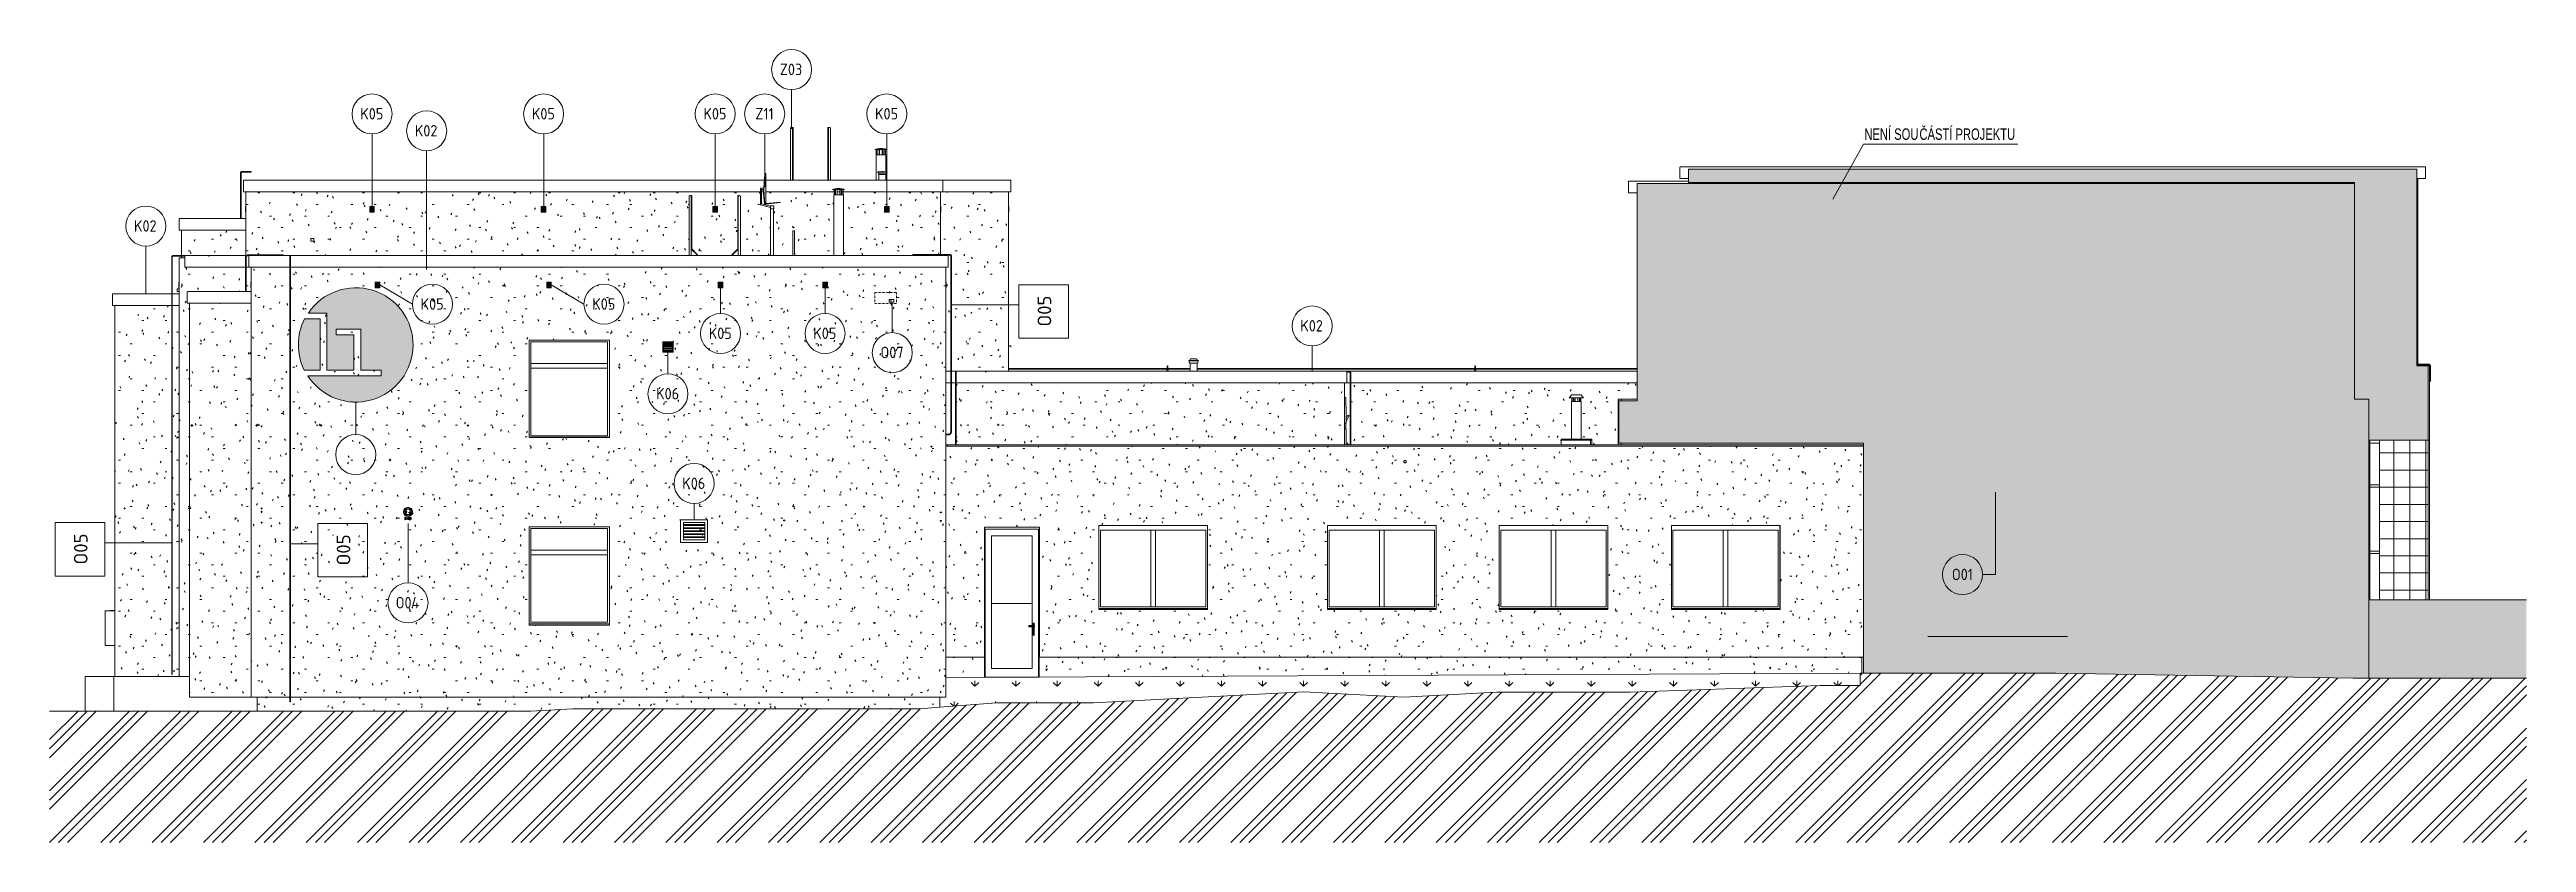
# Model space of a CAD drawing. Header units: millimetres. Extents: x -17526 to 472153, y -45352 to 20466.
# Drawn here: x 167952 to 211258, y -2011 to 11852 of the extents above; entities that cross this region are included whole.
import ezdxf

# ---------------------------------------------------------------- set-up
doc = ezdxf.new("R2010")
doc.units = ezdxf.units.MM
doc.linetypes.add('3_Čárkovaná 1_0mm', pattern=[2, 1, -1])
for name, color, linetype, lineweight in [('A-DETL', 90, 'Continuous', 9), ('A-DETL-GENF', 92, 'Continuous', 9), ('A-DETL-THIN', 151, 'Continuous', 9), ('A-DOOR', 31, 'Continuous', 9), ('A-FLOR', 192, 'Continuous', 9), ('A-FLOR-HRAL', 11, 'Continuous', 9), ('A-GENM', 13, 'Continuous', 9), ('A-GENM-IDEN', 13, 'Continuous', 9), ('A-GLAZ', 151, 'Continuous', 9), ('A-ROOF', 132, 'Continuous', 9), ('A-ROOF-IDEN', 132, 'Continuous', 9), ('A-ROOF-OTLN', 132, 'Continuous', 9), ('A-WALL', 113, 'Continuous', 9), ('A-WALL-PATT', 111, 'Continuous', 9), ('E-LITE-EQPM-IDEN', 33, 'Continuous', 9), ('E-POWR-CNDT', 130, 'Continuous', 9), ('E-POWR-CNDT-IDEN', 130, 'Continuous', 9), ('E-POWR-CNTR', 130, 'Continuous', 9), ('E-POWR-DROP', 130, 'Continuous', 9), ('E-SERT', 181, 'Continuous', 9), ('E-SERT-IDEN', 181, 'Continuous', 9), ('G-ANNO-TEXT', 231, 'Continuous', 9), ('M-EQPM', 50, 'Continuous', 9), ('M-EQPM-IDEN', 50, 'Continuous', 9), ('M-HVAC-CDFF', 50, 'Continuous', 9), ('M-HVAC-CDFF-IDEN', 2, 'Continuous', 9), ('Q-SPCQ', 91, 'Continuous', 9), ('Q-SPCQ-IDEN', 132, 'Continuous', 9), ('S-COLS', 52, 'Continuous', 9)]:
    doc.layers.add(name, color=color, linetype=linetype, lineweight=lineweight)
doc.styles.add('Arial_2', font='arial.ttf', dxfattribs={"width": 0.7, "height": 200})
doc.styles.add('ISOCPEUR', font='isocpeur.ttf', dxfattribs={"width": 0.9, "height": 200})
doc.styles.add('ISOCPEUR_1', font='isocpeur.ttf', dxfattribs={"height": 238.125})
pattern_1 = [(0, (200653.28, 0), (812.8, 203.2), [33.528, -576.072, 33.528, -576.072, -3251.2]), (0, (200653.28, 0), (812.8, 203.2), [-1219.2, 33.528, -1185.672, 33.528, -576.072, -1422.4]), (0, (200653.28, 0), (812.8, 203.2), [-3048, 33.528, -372.872, 33.528, -982.472]), (120, (200958.08, 101.6), (-582.3764, 602.3054), [33.528, -576.072, 33.528, -576.072, -3251.2]), (120, (200958.08, 101.6), (-582.3764, 602.3054), [-1219.2, 33.528, -1185.672, 33.528, -576.072, -1422.4]), (120, (200958.08, 101.6), (-582.3764, 602.3054), [-3048, 33.528, -372.872, 33.528, -982.472]), (240, (201059.68, 508), (-230.4236, -805.5054), [33.528, -576.072, 33.528, -576.072, -3251.2]), (240, (201059.68, 508), (-230.4236, -805.5054), [-1219.2, 33.528, -1185.672, 33.528, -576.072, -1422.4]), (240, (201059.68, 508), (-230.4236, -805.5054), [-3048, 33.528, -372.872, 33.528, -982.472])]
pattern_2 = [(0, (200612.99, 0), (812.794, 203.2), [33.528, -576.068, 33.528, -576.068, -3251.175]), (0, (200612.99, 0), (812.794, 203.2), [-1219.191, 33.528, -1185.663, 33.528, -576.068, -1422.389]), (0, (200612.99, 0), (812.794, 203.2), [-3047.976, 33.528, -372.869, 33.528, -982.464]), (120, (200917.78, 101.6), (-582.374, 602.3034), [33.528, -576.07, 33.528, -3827.265]), (120, (200917.78, 101.6), (-582.374, 602.3034), [-643.127, -576.071, 33.528, -1185.67, -2031.996]), (120, (200917.78, 101.6), (-582.374, 602.3034), [-2438.395, 33.528, -576.071, 33.528, -1388.869]), (120, (200917.78, 101.6), (-582.374, 602.3034), [-3081.522, -372.87, 33.528, -982.47]), (240, (201019.38, 508), (-230.4245, -805.505), [33.528, -576.07, 33.528, -3827.265]), (240, (201019.38, 508), (-230.4245, -805.505), [-643.127, -576.071, 33.528, -1185.67, -2031.996]), (240, (201019.38, 508), (-230.4245, -805.505), [-2438.395, 33.528, -576.071, 33.528, -1388.869]), (240, (201019.38, 508), (-230.4245, -805.505), [-3081.522, -372.87, 33.528, -982.47])]
pattern_3 = [(0, (200612.76, 0), (812.794, 203.2), [33.528, -576.068, 33.528, -576.068, -3251.175]), (0, (200612.76, 0), (812.794, 203.2), [-1219.191, 33.528, -1185.663, 33.528, -576.068, -1422.389]), (0, (200612.76, 0), (812.794, 203.2), [-3047.976, 33.528, -372.869, 33.528, -982.464]), (120, (200917.56, 101.6), (-582.374, 602.3034), [33.528, -576.07, 33.528, -3827.265]), (120, (200917.56, 101.6), (-582.374, 602.3034), [-643.127, -576.071, 33.528, -1185.67, -2031.996]), (120, (200917.56, 101.6), (-582.374, 602.3034), [-2438.395, 33.528, -576.071, 33.528, -1388.869]), (120, (200917.56, 101.6), (-582.374, 602.3034), [-3081.522, -372.87, 33.528, -982.47]), (240, (201019.15, 508), (-230.4245, -805.505), [33.528, -576.07, 33.528, -3827.265]), (240, (201019.15, 508), (-230.4245, -805.505), [-643.127, -576.071, 33.528, -1185.67, -2031.996]), (240, (201019.15, 508), (-230.4245, -805.505), [-2438.395, 33.528, -576.071, 33.528, -1388.869]), (240, (201019.15, 508), (-230.4245, -805.505), [-3081.522, -372.87, 33.528, -982.47])]

msp = doc.modelspace()

# ---------------------------------------------------------------- texts
at = {"layer": 'A-GENM-IDEN', "insert": (182479, 6656), "char_height": 200, "width": 497.85, "attachment_point": 1, "style": 'ISOCPEUR'}
msp.add_mtext('O07', dxfattribs=at)
at = {"layer": 'A-ROOF-IDEN', "char_height": 200, "width": 497.85, "attachment_point": 1, "style": 'ISOCPEUR'}
for insert in [(174338, 10532), (169428, 8868), (189820, 7122)]:
    msp.add_mtext('K02', dxfattribs=dict(at, insert=insert))
at = {"layer": 'E-LITE-EQPM-IDEN', "insert": (201212, 2775), "char_height": 200, "width": 447.34, "attachment_point": 1, "style": 'ISOCPEUR'}
msp.add_mtext('O01', dxfattribs=at)
at = {"layer": 'E-SERT-IDEN', "insert": (174003, 2281), "char_height": 200, "width": 519.49, "attachment_point": 1, "style": 'ISOCPEUR'}
msp.add_mtext('O04', dxfattribs=at)
at = {"layer": 'G-ANNO-TEXT', "color": 7, "lineweight": 25, "char_height": 200, "attachment_point": 1, "style": 'Arial_2'}
for s, insert, width in [('NENÍ SOU', (199682, 10473), 1167.26), ('ČÁSTÍ PROJEKTU', (200645, 10473), 2070.76)]:
    msp.add_mtext(s, dxfattribs=dict(at, insert=insert, width=width))
at = {"layer": 'M-EQPM-IDEN', "char_height": 200, "attachment_point": 1, "style": 'ISOCPEUR'}
for s, insert, width in [('K05', (173384, 10829), 497.85), ('K05', (176384, 10829), 497.85), ('K05', (179384, 10829), 497.85), ('Z11', (180290, 10829), 396.84), ('K05', (182384, 10829), 497.85), ('K05', (174439, 7503), 497.85), ('K05', (177440, 7503), 497.85), ('K05', (179477, 6991), 497.85), ('K05', (181304, 6991), 497.85)]:
    msp.add_mtext(s, dxfattribs=dict(at, insert=insert, width=width))
at = {"layer": 'M-HVAC-CDFF-IDEN', "char_height": 200, "width": 497.85, "attachment_point": 1, "style": 'ISOCPEUR'}
for insert in [(178557, 5936), (179014, 4369)]:
    msp.add_mtext('K06', dxfattribs=dict(at, insert=insert))
at = {"layer": 'Q-SPCQ-IDEN', "insert": (180719, 11605), "char_height": 200, "width": 497.85, "attachment_point": 1, "style": 'ISOCPEUR'}
msp.add_mtext('Z03', dxfattribs=at)

# ---------------------------------------------------------------- blocks, each defined once
blk = doc.blocks.new('Betonový čtvercový sloup - 850 x 850-1550239-V-Nový-Bourání')
at = {"layer": 'S-COLS'}
h = blk.add_hatch(dxfattribs=at)
h.set_pattern_fill('FP_117', color=256, style=0, pattern_type=2)
h.set_pattern_definition([(0, (8460.33, 0), (0, 300), []), (90, (8460.33, 0), (-280, 2e-14), [])])
h.paths.add_polyline_path([(8885, 2230), (8885, 5020), (8035, 5020), (8035, 2230), (8525, 2230)])
for p, q in [((8035, 5020), (8035, 2230)), ((8885, 2230), (8885, 5020))]:
    blk.add_line(p, q, dxfattribs=at)
blk = doc.blocks.new('OKNO_2k_ - OKNO_2k_2000 x 1500-1963758-V-Nový-Bourání')
at = {"layer": 'A-GLAZ'}
for p, q in [((-12457, 2082), (-12457, 3530)), ((-12457, 3530), (-12457, 2082)), ((-14327, 2110), (-14327, 3450)), ((-14327, 3450), (-12487, 3450)), ((-13447, 2110), (-13447, 3450)), ((-13367, 3450), (-13447, 3450)), ((-13447, 3450), (-13447, 2110)), ((-13367, 3450), (-13367, 2110)), ((-12487, 3450), (-12487, 2110)), ((-12487, 3450), (-12487, 2110)), ((-12487, 2110), (-14327, 2110)), ((-13367, 2110), (-13447, 2110))]:
    blk.add_line(p, q, dxfattribs=at)
blk = doc.blocks.new('OKNO_2k_ - OKNO_2k_2000 x 1500-1963750-V-Nový-Bourání')
at = {"layer": 'A-GLAZ'}
for p, q in [((-2447, 2082), (-2447, 3530)), ((-2447, 2082), (-2447, 3530)), ((-4317, 2110), (-4317, 3450)), ((-4317, 3450), (-2477, 3450)), ((-3437, 2110), (-3437, 3450)), ((-3357, 3450), (-3437, 3450)), ((-3437, 3450), (-3437, 2110)), ((-3357, 3450), (-3357, 2110)), ((-2477, 3450), (-2477, 2110)), ((-2477, 3450), (-2477, 2110)), ((-2477, 2110), (-4317, 2110)), ((-3357, 2110), (-3437, 2110))]:
    blk.add_line(p, q, dxfattribs=at)
blk = doc.blocks.new('OKNO_1k_nadsvetlik - OKNO_1k_nadsvetlik_1500x1800-1969463-V-Nový-Bourání')
at = {"layer": 'A-GLAZ'}
for p, q in [((-24284, 1840), (-24284, 3480)), ((-24284, 3480), (-22944, 3480)), ((-22944, 3480), (-22944, 1840)), ((-24284, 3100), (-22944, 3100)), ((-24284, 3100), (-24284, 3020)), ((-22944, 3020), (-22944, 3100)), ((-22944, 3020), (-24284, 3020)), ((-22944, 1840), (-24284, 1840))]:
    blk.add_line(p, q, dxfattribs=at)
blk = doc.blocks.new('parapet_ext - parapet_ext-1802102-V-Nový-Bourání')
at = {"layer": 'Q-SPCQ'}
for p, q in [((-24314, 1790), (-24314, 1812)), ((-22914, 1812), (-24314, 1812)), ((-22914, 1790), (-24314, 1790)), ((-22914, 1812), (-22914, 1790))]:
    blk.add_line(p, q, dxfattribs=at)
blk = doc.blocks.new('parapet_ext - parapet_ext-1802165-V-Nový-Bourání')
at = {"layer": 'Q-SPCQ'}
for p, q in [((-30435, 1742), (-30477, 1742)), ((-30477, 1742), (-30477, 1720)), ((-30475, 1740), (-30435, 1740)), ((-30475, 1720), (-30475, 1740)), ((-30477, 1720), (-30475, 1720))]:
    blk.add_line(p, q, dxfattribs=at)
blk = doc.blocks.new('Obecné modely 1 - Obecné modely 1-962475-V-Nový-Bourání')
at = {"layer": 'A-GENM'}
h = blk.add_hatch(color=41, dxfattribs=at)
h.paths.add_polyline_path([(-27343, 5688), (-27231, 5694), (-27122, 5713), (-27015, 5744), (-26903, 5791), (-26815, 5840), (-26724, 5905), (-26640, 5978), (-26563, 6065), (-26501, 6152), (-26447, 6249), (-26404, 6351), (-26372, 6458), (-26353, 6568), (-26345, 6679), (-26351, 6790), (-26368, 6900), (-26398, 7007), (-26439, 7111), (-26492, 7209), (-26555, 7300), (-26628, 7384), (-26710, 7460), (-26800, 7526), (-26896, 7581), (-26998, 7625), (-27104, 7658), (-27214, 7679), (-27325, 7688), (-27436, 7684), (-27546, 7667), (-27654, 7639), (-27758, 7599), (-27863, 7543), (-27949, 7485), (-28036, 7411), (-28110, 7332), (-28177, 7243), (-27852, 7243), (-27852, 6247), (-27381, 6247), (-27381, 6863), (-27693, 6863), (-27693, 6963), (-27261, 6963), (-27261, 6247), (-26903, 6247), (-26903, 6147), (-28187, 6147), (-28121, 6057), (-28046, 5974), (-27963, 5901), (-27863, 5832), (-27774, 5784), (-27671, 5742), (-27564, 5712), (-27454, 5694), (-27343, 5688)])
h.paths.add_polyline_path([(-28209, 6246), (-27972, 6246), (-27972, 7143), (-28242, 7143), (-28284, 7049), (-28317, 6951), (-28338, 6850), (-28350, 6747), (-28350, 6635), (-28341, 6541), (-28321, 6440), (-28290, 6341), (-28250, 6246)])
at = {"layer": 'A-GENM', "color": 11}
for p, q in [((-27972, 7143), (-28242, 7143)), ((-28177, 7243), (-27852, 7243)), ((-27972, 6246), (-27972, 7143)), ((-27852, 7243), (-27852, 6247)), ((-27693, 6863), (-27693, 6963)), ((-27693, 6963), (-27261, 6963)), ((-27261, 6963), (-27261, 6247)), ((-27381, 6863), (-27693, 6863)), ((-27381, 6247), (-27381, 6863)), ((-28250, 6246), (-27972, 6246)), ((-26903, 6147), (-28187, 6147)), ((-27852, 6247), (-27381, 6247)), ((-27261, 6247), (-26903, 6247)), ((-26903, 6247), (-26903, 6147))]:
    blk.add_line(p, q, dxfattribs=at)
for radius, start, end in [(1000, 212.7411, 146.2378), (1006, 153.0648, 206.0164)]:
    blk.add_arc((-27345, 6688), radius, start, end, dxfattribs=at)
blk = doc.blocks.new('parapet_ext - parapet_ext-1802001-V-Nový-Bourání')
at = {"layer": 'Q-SPCQ'}
for p, q in [((-15893, 6672), (-15935, 6672)), ((-15935, 6670), (-15895, 6670)), ((-15895, 6670), (-15895, 6650)), ((-15895, 6650), (-15893, 6650)), ((-15893, 6650), (-15893, 6672))]:
    blk.add_line(p, q, dxfattribs=at)
blk = doc.blocks.new('Zábradlí - Záchytný systém kotva-1301747-V-Nový-Bourání')
at = {"layer": 'A-FLOR-HRAL'}
for p, q in [((-13169, 6257), (-13169, 6249)), ((-13162, 6257), (-13169, 6257)), ((-13169, 6249), (-13162, 6249)), ((-13164, 6249), (-13164, 6230)), ((-13155, 6315), (-13155, 6315))]:
    blk.add_line(p, q, dxfattribs=at)
at = {"layer": 'A-FLOR-HRAL', "flags": 128}
for points in [[(-13163, 6316), (-13163, 6316), (-13163, 6316), (-13163, 6316), (-13163, 6316), (-13163, 6317), (-13163, 6317), (-13163, 6317), (-13163, 6317), (-13163, 6317), (-13163, 6317), (-13163, 6317), (-13162, 6318), (-13162, 6318), (-13162, 6318), (-13162, 6318), (-13162, 6318), (-13162, 6318), (-13162, 6318), (-13162, 6319), (-13162, 6319), (-13162, 6319), (-13161, 6319), (-13161, 6319), (-13161, 6319), (-13161, 6319), (-13161, 6319), (-13161, 6319), (-13161, 6319), (-13161, 6319), (-13160, 6319), (-13160, 6320), (-13160, 6320), (-13160, 6320), (-13160, 6320), (-13160, 6320), (-13159, 6320), (-13159, 6320), (-13159, 6320), (-13159, 6320), (-13159, 6320), (-13159, 6320), (-13158, 6320), (-13158, 6320), (-13158, 6320), (-13158, 6320), (-13158, 6320), (-13158, 6320), (-13158, 6320), (-13157, 6319), (-13157, 6319), (-13157, 6319), (-13157, 6319), (-13157, 6319), (-13157, 6319), (-13157, 6319), (-13156, 6319), (-13156, 6319), (-13156, 6319), (-13156, 6319), (-13156, 6318), (-13156, 6318), (-13156, 6318), (-13156, 6318), (-13156, 6318), (-13155, 6318), (-13155, 6318)], [(-13163, 6316), (-13163, 6316), (-13163, 6316), (-13163, 6316), (-13163, 6316), (-13163, 6315), (-13163, 6315), (-13163, 6315), (-13163, 6315), (-13163, 6315), (-13163, 6314), (-13163, 6314), (-13163, 6314), (-13163, 6314), (-13163, 6313), (-13163, 6313), (-13163, 6312), (-13163, 6312), (-13163, 6312), (-13163, 6311), (-13163, 6311), (-13163, 6310), (-13163, 6310), (-13163, 6309), (-13163, 6309), (-13163, 6308), (-13163, 6307), (-13163, 6307), (-13163, 6306), (-13163, 6306), (-13163, 6305), (-13163, 6304), (-13163, 6304), (-13163, 6303), (-13163, 6302), (-13163, 6302), (-13163, 6301), (-13163, 6300), (-13163, 6300), (-13163, 6299), (-13163, 6299)], [(-13163, 6299), (-13163, 6300), (-13163, 6300), (-13163, 6301), (-13163, 6302), (-13163, 6302), (-13163, 6303), (-13163, 6304), (-13163, 6304), (-13163, 6305), (-13163, 6305), (-13163, 6306), (-13163, 6307), (-13163, 6307), (-13163, 6308), (-13163, 6308), (-13163, 6309), (-13163, 6309), (-13163, 6310), (-13163, 6310), (-13163, 6311), (-13163, 6311), (-13163, 6312), (-13163, 6312), (-13163, 6313), (-13163, 6313), (-13163, 6313), (-13163, 6314), (-13163, 6314), (-13163, 6314), (-13163, 6315), (-13163, 6315), (-13163, 6315), (-13163, 6315), (-13163, 6315), (-13163, 6316), (-13163, 6316), (-13163, 6316), (-13163, 6316), (-13163, 6316)], [(-13163, 6282), (-13163, 6282), (-13163, 6282), (-13163, 6282), (-13163, 6282), (-13163, 6282), (-13163, 6282), (-13163, 6283), (-13163, 6283), (-13163, 6283), (-13163, 6283), (-13163, 6284), (-13163, 6284), (-13163, 6284), (-13163, 6285), (-13163, 6285), (-13163, 6285), (-13163, 6286), (-13163, 6286), (-13163, 6287), (-13163, 6287), (-13163, 6288), (-13163, 6288), (-13163, 6289), (-13163, 6289), (-13163, 6290), (-13163, 6290), (-13163, 6291), (-13163, 6291), (-13163, 6292), (-13163, 6293), (-13163, 6293), (-13163, 6294), (-13163, 6295), (-13163, 6295), (-13163, 6296), (-13163, 6297), (-13163, 6297), (-13163, 6298), (-13163, 6299), (-13163, 6299)], [(-13163, 6299), (-13163, 6298), (-13163, 6297), (-13163, 6297), (-13163, 6296), (-13163, 6295), (-13163, 6295), (-13163, 6294), (-13163, 6294), (-13163, 6293), (-13163, 6292), (-13163, 6292), (-13163, 6291), (-13163, 6290), (-13163, 6290), (-13163, 6289), (-13163, 6289), (-13163, 6288), (-13163, 6288), (-13163, 6287), (-13163, 6287), (-13163, 6286), (-13163, 6286), (-13163, 6285), (-13163, 6285), (-13163, 6285), (-13163, 6284), (-13163, 6284), (-13163, 6284), (-13163, 6283), (-13163, 6283), (-13163, 6283), (-13163, 6283), (-13163, 6282), (-13163, 6282), (-13163, 6282), (-13163, 6282), (-13163, 6282), (-13163, 6282), (-13163, 6282)], [(-13155, 6280), (-13156, 6280), (-13156, 6280), (-13156, 6280), (-13156, 6279), (-13156, 6279), (-13156, 6279), (-13156, 6279), (-13156, 6279), (-13156, 6279), (-13156, 6279), (-13157, 6279), (-13157, 6279), (-13157, 6278), (-13157, 6278), (-13157, 6278), (-13157, 6278), (-13157, 6278), (-13158, 6278), (-13158, 6278), (-13158, 6278), (-13158, 6278), (-13158, 6278), (-13158, 6278), (-13159, 6278), (-13159, 6278), (-13159, 6278), (-13159, 6278), (-13159, 6278), (-13159, 6278), (-13160, 6278), (-13160, 6278), (-13160, 6278), (-13160, 6278), (-13160, 6278), (-13160, 6278), (-13160, 6278), (-13161, 6278), (-13161, 6278), (-13161, 6278), (-13161, 6279), (-13161, 6279), (-13161, 6279), (-13161, 6279), (-13162, 6279), (-13162, 6279), (-13162, 6279), (-13162, 6279), (-13162, 6279), (-13162, 6279), (-13162, 6280), (-13162, 6280), (-13162, 6280), (-13162, 6280), (-13162, 6280), (-13163, 6280), (-13163, 6280), (-13163, 6281), (-13163, 6281), (-13163, 6281), (-13163, 6281), (-13163, 6281), (-13163, 6281), (-13163, 6282), (-13163, 6282), (-13163, 6282), (-13163, 6282)]]:
    blk.add_lwpolyline(points, dxfattribs=at)
blk = doc.blocks.new('Zábradlí - Záchytný systém kotva-V142-V-Nový-Bourání')
at = {"layer": 'A-FLOR-HRAL'}
for p, q in [((-7788, 6257), (-7788, 6249)), ((-7785, 6257), (-7788, 6257)), ((-7788, 6249), (-7785, 6249)), ((-7783, 6249), (-7783, 6230))]:
    blk.add_line(p, q, dxfattribs=at)
at = {"layer": 'A-FLOR-HRAL', "flags": 128}
for points in [[(-7782, 6316), (-7782, 6316), (-7782, 6316), (-7782, 6316), (-7782, 6316), (-7782, 6317), (-7782, 6317), (-7782, 6317), (-7782, 6317), (-7782, 6317), (-7782, 6317), (-7781, 6317), (-7781, 6318), (-7781, 6318), (-7781, 6318), (-7781, 6318), (-7781, 6318), (-7781, 6318), (-7781, 6318), (-7781, 6319), (-7781, 6319), (-7781, 6319), (-7780, 6319), (-7780, 6319), (-7780, 6319), (-7780, 6319), (-7780, 6319), (-7780, 6319), (-7780, 6319), (-7779, 6319), (-7779, 6319), (-7779, 6320), (-7779, 6320), (-7779, 6320), (-7779, 6320), (-7779, 6320), (-7778, 6320), (-7778, 6320), (-7778, 6320), (-7778, 6320), (-7778, 6320), (-7778, 6320), (-7777, 6320), (-7777, 6320), (-7777, 6320), (-7777, 6320), (-7777, 6320), (-7777, 6320), (-7776, 6320), (-7776, 6319)], [(-7782, 6316), (-7782, 6316), (-7782, 6316), (-7782, 6316), (-7782, 6316), (-7782, 6315), (-7782, 6315), (-7782, 6315), (-7782, 6315), (-7782, 6315), (-7782, 6314), (-7782, 6314), (-7782, 6314), (-7782, 6314), (-7782, 6313), (-7782, 6313), (-7782, 6312), (-7782, 6312), (-7782, 6312), (-7782, 6311), (-7782, 6311), (-7782, 6310), (-7782, 6310), (-7782, 6309), (-7782, 6309), (-7782, 6308), (-7782, 6307), (-7782, 6307), (-7782, 6306), (-7782, 6306), (-7782, 6305), (-7782, 6304), (-7782, 6304), (-7782, 6303), (-7782, 6302), (-7782, 6302), (-7782, 6301), (-7782, 6300), (-7782, 6300), (-7782, 6299), (-7782, 6299)], [(-7782, 6299), (-7782, 6300), (-7782, 6300), (-7782, 6301), (-7782, 6302), (-7782, 6302), (-7782, 6303), (-7782, 6304), (-7782, 6304), (-7782, 6305), (-7782, 6305), (-7782, 6306), (-7782, 6307), (-7782, 6307), (-7782, 6308), (-7782, 6308), (-7782, 6309), (-7782, 6309), (-7782, 6310), (-7782, 6310), (-7782, 6311), (-7782, 6311), (-7782, 6312), (-7782, 6312), (-7782, 6313), (-7782, 6313), (-7782, 6313), (-7782, 6314), (-7782, 6314), (-7782, 6314), (-7782, 6315), (-7782, 6315), (-7782, 6315), (-7782, 6315), (-7782, 6315), (-7782, 6316), (-7782, 6316), (-7782, 6316), (-7782, 6316), (-7782, 6316)], [(-7782, 6282), (-7782, 6282), (-7782, 6282), (-7782, 6282), (-7782, 6282), (-7782, 6282), (-7782, 6282), (-7782, 6283), (-7782, 6283), (-7782, 6283), (-7782, 6283), (-7782, 6284), (-7782, 6284), (-7782, 6284), (-7782, 6285), (-7782, 6285), (-7782, 6285), (-7782, 6286), (-7782, 6286), (-7782, 6287), (-7782, 6287), (-7782, 6288), (-7782, 6288), (-7782, 6289), (-7782, 6289), (-7782, 6290), (-7782, 6290), (-7782, 6291), (-7782, 6291), (-7782, 6292), (-7782, 6293), (-7782, 6293), (-7782, 6294), (-7782, 6295), (-7782, 6295), (-7782, 6296), (-7782, 6297), (-7782, 6297), (-7782, 6298), (-7782, 6299), (-7782, 6299)], [(-7782, 6299), (-7782, 6298), (-7782, 6297), (-7782, 6297), (-7782, 6296), (-7782, 6295), (-7782, 6295), (-7782, 6294), (-7782, 6294), (-7782, 6293), (-7782, 6292), (-7782, 6292), (-7782, 6291), (-7782, 6290), (-7782, 6290), (-7782, 6289), (-7782, 6289), (-7782, 6288), (-7782, 6288), (-7782, 6287), (-7782, 6287), (-7782, 6286), (-7782, 6286), (-7782, 6285), (-7782, 6285), (-7782, 6285), (-7782, 6284), (-7782, 6284), (-7782, 6284), (-7782, 6283), (-7782, 6283), (-7782, 6283), (-7782, 6283), (-7782, 6282), (-7782, 6282), (-7782, 6282), (-7782, 6282), (-7782, 6282), (-7782, 6282), (-7782, 6282)], [(-7775, 6279), (-7775, 6279), (-7775, 6279), (-7776, 6279), (-7776, 6279), (-7776, 6278), (-7776, 6278), (-7776, 6278), (-7776, 6278), (-7776, 6278), (-7777, 6278), (-7777, 6278), (-7777, 6278), (-7777, 6278), (-7777, 6278), (-7777, 6278), (-7777, 6278), (-7778, 6278), (-7778, 6278), (-7778, 6278), (-7778, 6278), (-7778, 6278), (-7778, 6278), (-7779, 6278), (-7779, 6278), (-7779, 6278), (-7779, 6278), (-7779, 6278), (-7779, 6278), (-7780, 6278), (-7780, 6278), (-7780, 6278), (-7780, 6279), (-7780, 6279), (-7780, 6279), (-7780, 6279), (-7780, 6279), (-7781, 6279), (-7781, 6279), (-7781, 6279), (-7781, 6279), (-7781, 6279), (-7781, 6280), (-7781, 6280), (-7781, 6280), (-7781, 6280), (-7781, 6280), (-7781, 6280), (-7782, 6280), (-7782, 6281), (-7782, 6281), (-7782, 6281), (-7782, 6281), (-7782, 6281), (-7782, 6281), (-7782, 6282), (-7782, 6282), (-7782, 6282), (-7782, 6282)]]:
    blk.add_lwpolyline(points, dxfattribs=at)
blk = doc.blocks.new('Zábradlí - Záchytný systém kotva-V143-V-Nový-Bourání')
at = {"layer": 'A-FLOR-HRAL'}
for p, q in [((-7785, 6257), (-7785, 6249)), ((-7775, 6257), (-7785, 6257)), ((-7785, 6249), (-7775, 6249)), ((-7780, 6249), (-7780, 6230)), ((-7765, 6257), (-7775, 6257)), ((-7775, 6249), (-7765, 6249)), ((-7770, 6230), (-7770, 6249)), ((-7765, 6249), (-7765, 6257))]:
    blk.add_line(p, q, dxfattribs=at)
at = {"layer": 'A-FLOR-HRAL', "flags": 128}
for points in [[(-7779, 6316), (-7779, 6316), (-7779, 6316), (-7779, 6316), (-7778, 6316), (-7778, 6317), (-7778, 6317), (-7778, 6317), (-7778, 6317), (-7778, 6317), (-7778, 6317), (-7778, 6317), (-7778, 6318), (-7778, 6318), (-7778, 6318), (-7778, 6318), (-7778, 6318), (-7778, 6318), (-7778, 6318), (-7777, 6319), (-7777, 6319), (-7777, 6319), (-7777, 6319), (-7777, 6319), (-7777, 6319), (-7777, 6319), (-7777, 6319), (-7776, 6319), (-7776, 6319), (-7776, 6319), (-7776, 6319), (-7776, 6320), (-7776, 6320), (-7776, 6320), (-7775, 6320), (-7775, 6320), (-7775, 6320), (-7775, 6320), (-7775, 6320), (-7775, 6320), (-7774, 6320), (-7774, 6320), (-7774, 6320), (-7774, 6320), (-7774, 6320), (-7774, 6320), (-7773, 6320), (-7773, 6320), (-7773, 6320), (-7773, 6319), (-7773, 6319), (-7773, 6319), (-7773, 6319), (-7772, 6319), (-7772, 6319), (-7772, 6319), (-7772, 6319), (-7772, 6319), (-7772, 6319), (-7772, 6319), (-7772, 6318), (-7771, 6318), (-7771, 6318), (-7771, 6318), (-7771, 6318), (-7771, 6318), (-7771, 6318), (-7771, 6318), (-7771, 6317), (-7771, 6317), (-7771, 6317), (-7771, 6317), (-7771, 6317), (-7771, 6317), (-7771, 6316), (-7771, 6316), (-7771, 6316), (-7771, 6316), (-7771, 6316), (-7771, 6316)], [(-7779, 6316), (-7779, 6316), (-7779, 6316), (-7779, 6316), (-7779, 6316), (-7779, 6315), (-7779, 6315), (-7779, 6315), (-7779, 6315), (-7779, 6315), (-7779, 6314), (-7779, 6314), (-7779, 6314), (-7779, 6314), (-7779, 6313), (-7779, 6313), (-7779, 6312), (-7779, 6312), (-7779, 6312), (-7779, 6311), (-7779, 6311), (-7779, 6310), (-7779, 6310), (-7779, 6309), (-7779, 6309), (-7779, 6308), (-7779, 6307), (-7779, 6307), (-7779, 6306), (-7779, 6306), (-7779, 6305), (-7779, 6304), (-7779, 6304), (-7779, 6303), (-7779, 6302), (-7779, 6302), (-7779, 6301), (-7779, 6300), (-7779, 6300), (-7779, 6299), (-7779, 6299)], [(-7779, 6299), (-7779, 6300), (-7779, 6300), (-7779, 6301), (-7779, 6302), (-7779, 6302), (-7779, 6303), (-7779, 6304), (-7779, 6304), (-7779, 6305), (-7779, 6305), (-7779, 6306), (-7779, 6307), (-7779, 6307), (-7779, 6308), (-7779, 6308), (-7779, 6309), (-7779, 6309), (-7779, 6310), (-7779, 6310), (-7779, 6311), (-7779, 6311), (-7779, 6312), (-7779, 6312), (-7779, 6313), (-7779, 6313), (-7779, 6313), (-7779, 6314), (-7779, 6314), (-7779, 6314), (-7779, 6315), (-7779, 6315), (-7779, 6315), (-7779, 6315), (-7779, 6315), (-7779, 6316), (-7779, 6316), (-7779, 6316), (-7779, 6316), (-7779, 6316)], [(-7779, 6282), (-7779, 6282), (-7779, 6282), (-7779, 6282), (-7779, 6282), (-7779, 6282), (-7779, 6282), (-7779, 6283), (-7779, 6283), (-7779, 6283), (-7779, 6283), (-7779, 6284), (-7779, 6284), (-7779, 6284), (-7779, 6285), (-7779, 6285), (-7779, 6285), (-7779, 6286), (-7779, 6286), (-7779, 6287), (-7779, 6287), (-7779, 6288), (-7779, 6288), (-7779, 6289), (-7779, 6289), (-7779, 6290), (-7779, 6290), (-7779, 6291), (-7779, 6291), (-7779, 6292), (-7779, 6293), (-7779, 6293), (-7779, 6294), (-7779, 6295), (-7779, 6295), (-7779, 6296), (-7779, 6297), (-7779, 6297), (-7779, 6298), (-7779, 6299), (-7779, 6299)], [(-7779, 6299), (-7779, 6298), (-7779, 6297), (-7779, 6297), (-7779, 6296), (-7779, 6295), (-7779, 6295), (-7779, 6294), (-7779, 6294), (-7779, 6293), (-7779, 6292), (-7779, 6292), (-7779, 6291), (-7779, 6290), (-7779, 6290), (-7779, 6289), (-7779, 6289), (-7779, 6288), (-7779, 6288), (-7779, 6287), (-7779, 6287), (-7779, 6286), (-7779, 6286), (-7779, 6285), (-7779, 6285), (-7779, 6285), (-7779, 6284), (-7779, 6284), (-7779, 6284), (-7779, 6283), (-7779, 6283), (-7779, 6283), (-7779, 6283), (-7779, 6282), (-7779, 6282), (-7779, 6282), (-7779, 6282), (-7779, 6282), (-7779, 6282), (-7779, 6282)], [(-7771, 6282), (-7771, 6282), (-7771, 6282), (-7771, 6281), (-7771, 6281), (-7771, 6281), (-7771, 6281), (-7771, 6281), (-7771, 6281), (-7771, 6281), (-7771, 6280), (-7771, 6280), (-7771, 6280), (-7771, 6280), (-7771, 6280), (-7771, 6280), (-7771, 6280), (-7771, 6279), (-7772, 6279), (-7772, 6279), (-7772, 6279), (-7772, 6279), (-7772, 6279), (-7772, 6279), (-7772, 6279), (-7772, 6279), (-7773, 6278), (-7773, 6278), (-7773, 6278), (-7773, 6278), (-7773, 6278), (-7773, 6278), (-7773, 6278), (-7774, 6278), (-7774, 6278), (-7774, 6278), (-7774, 6278), (-7774, 6278), (-7774, 6278), (-7774, 6278), (-7775, 6278), (-7775, 6278), (-7775, 6278), (-7775, 6278), (-7775, 6278), (-7775, 6278), (-7776, 6278), (-7776, 6278), (-7776, 6278), (-7776, 6278), (-7776, 6278), (-7776, 6278), (-7776, 6278), (-7777, 6279), (-7777, 6279), (-7777, 6279), (-7777, 6279), (-7777, 6279), (-7777, 6279), (-7777, 6279), (-7777, 6279), (-7778, 6279), (-7778, 6279), (-7778, 6280), (-7778, 6280), (-7778, 6280), (-7778, 6280), (-7778, 6280), (-7778, 6280), (-7778, 6280), (-7778, 6281), (-7778, 6281), (-7778, 6281), (-7778, 6281), (-7778, 6281), (-7778, 6281), (-7779, 6282), (-7779, 6282), (-7779, 6282), (-7779, 6282)], [(-7771, 6316), (-7771, 6316), (-7771, 6316), (-7771, 6316), (-7771, 6316), (-7771, 6315), (-7771, 6315), (-7771, 6315), (-7771, 6315), (-7771, 6315), (-7771, 6314), (-7771, 6314), (-7771, 6314), (-7771, 6314), (-7771, 6313), (-7771, 6313), (-7771, 6312), (-7771, 6312), (-7771, 6312), (-7771, 6311), (-7771, 6311), (-7771, 6310), (-7771, 6310), (-7771, 6309), (-7771, 6309), (-7771, 6308), (-7771, 6307), (-7771, 6307), (-7771, 6306), (-7771, 6306), (-7771, 6305), (-7771, 6304), (-7771, 6304), (-7771, 6303), (-7771, 6302), (-7771, 6302), (-7771, 6301), (-7771, 6300), (-7771, 6300), (-7771, 6299), (-7771, 6299)], [(-7771, 6299), (-7771, 6300), (-7771, 6300), (-7771, 6301), (-7771, 6302), (-7771, 6302), (-7771, 6303), (-7771, 6304), (-7771, 6304), (-7771, 6305), (-7771, 6305), (-7771, 6306), (-7771, 6307), (-7771, 6307), (-7771, 6308), (-7771, 6308), (-7771, 6309), (-7771, 6309), (-7771, 6310), (-7771, 6310), (-7771, 6311), (-7771, 6311), (-7771, 6312), (-7771, 6312), (-7771, 6313), (-7771, 6313), (-7771, 6313), (-7771, 6314), (-7771, 6314), (-7771, 6314), (-7771, 6315), (-7771, 6315), (-7771, 6315), (-7771, 6315), (-7771, 6315), (-7771, 6316), (-7771, 6316), (-7771, 6316), (-7771, 6316), (-7771, 6316)], [(-7771, 6282), (-7771, 6282), (-7771, 6282), (-7771, 6282), (-7771, 6282), (-7771, 6282), (-7771, 6282), (-7771, 6283), (-7771, 6283), (-7771, 6283), (-7771, 6283), (-7771, 6284), (-7771, 6284), (-7771, 6284), (-7771, 6285), (-7771, 6285), (-7771, 6285), (-7771, 6286), (-7771, 6286), (-7771, 6287), (-7771, 6287), (-7771, 6288), (-7771, 6288), (-7771, 6289), (-7771, 6289), (-7771, 6290), (-7771, 6290), (-7771, 6291), (-7771, 6291), (-7771, 6292), (-7771, 6293), (-7771, 6293), (-7771, 6294), (-7771, 6295), (-7771, 6295), (-7771, 6296), (-7771, 6297), (-7771, 6297), (-7771, 6298), (-7771, 6299), (-7771, 6299)], [(-7771, 6299), (-7771, 6298), (-7771, 6297), (-7771, 6297), (-7771, 6296), (-7771, 6295), (-7771, 6295), (-7771, 6294), (-7771, 6294), (-7771, 6293), (-7771, 6292), (-7771, 6292), (-7771, 6291), (-7771, 6290), (-7771, 6290), (-7771, 6289), (-7771, 6289), (-7771, 6288), (-7771, 6288), (-7771, 6287), (-7771, 6287), (-7771, 6286), (-7771, 6286), (-7771, 6285), (-7771, 6285), (-7771, 6285), (-7771, 6284), (-7771, 6284), (-7771, 6284), (-7771, 6283), (-7771, 6283), (-7771, 6283), (-7771, 6283), (-7771, 6282), (-7771, 6282), (-7771, 6282), (-7771, 6282), (-7771, 6282), (-7771, 6282), (-7771, 6282)]]:
    blk.add_lwpolyline(points, dxfattribs=at)
blk = doc.blocks.new('Zábradlí - Zábradlí-1236403-V-Nový-Bourání')
for name, p in [('Zábradlí - Záchytný systém kotva-1301747-V-Nový-Bourání', (0, 0)), ('Zábradlí - Záchytný systém kotva-V143-V-Nový-Bourání', (-5378, 0)), ('Zábradlí - Záchytný systém kotva-V142-V-Nový-Bourání', (0, 0)), ('Zábradlí - Záchytný systém kotva-V143-V-Nový-Bourání', (0, 0))]:
    blk.add_blockref(name, p)
blk = doc.blocks.new('Typ horního madla - Horní madlo_Vnitřní_-1236408-V-Nový-Bourání')
at = {"layer": 'A-FLOR-HRAL'}
for p, q in [((-12759, 6275), (-15935, 6275)), ((-15935, 6265), (-12759, 6265)), ((-4947, 6275), (-12639, 6275)), ((-12639, 6265), (-4947, 6265))]:
    blk.add_line(p, q, dxfattribs=at)
blk = doc.blocks.new('DPS_vetrání_nová - Typ 1-1348339-V-Nový-Bourání')
at = {"layer": 'M-EQPM', "color": 11}
for p, q in [((-27009, 7786), (-27009, 7686)), ((-26929, 7786), (-27009, 7786)), ((-27009, 7686), (-26929, 7686)), ((-27004, 7691), (-27004, 7781)), ((-27004, 7781), (-26934, 7781)), ((-27004, 7776), (-26934, 7776)), ((-27004, 7767), (-26934, 7767)), ((-27004, 7758), (-26934, 7758)), ((-27004, 7749), (-26934, 7749)), ((-27004, 7740), (-26934, 7740)), ((-27004, 7732), (-26934, 7732)), ((-27004, 7723), (-26934, 7723)), ((-27004, 7714), (-26934, 7714)), ((-27004, 7705), (-26934, 7705)), ((-27004, 7696), (-26934, 7696)), ((-26934, 7691), (-27004, 7691)), ((-26934, 7781), (-26934, 7691)), ((-26929, 7686), (-26929, 7786))]:
    blk.add_line(p, q, dxfattribs=at)
blk = doc.blocks.new('DPS_vetrání_nová - Typ 1-1348275-V-Nový-Bourání')
at = {"layer": 'M-EQPM', "color": 11}
for p, q in [((-29182, 7686), (-29182, 7786)), ((-29182, 7786), (-29177, 7786)), ((-29182, 7686), (-29177, 7686))]:
    blk.add_line(p, q, dxfattribs=at)
blk = doc.blocks.new('DPS_vetrání_nová - Typ 1-V144-V-Nový-Bourání')
at = {"layer": 'M-EQPM', "color": 11}
for p, q in [((-24103, 9106), (-24103, 9006)), ((-24023, 9106), (-24103, 9106)), ((-24098, 9011), (-24098, 9101)), ((-24098, 9101), (-24028, 9101)), ((-24098, 9096), (-24028, 9096)), ((-24028, 9101), (-24028, 9011)), ((-24023, 9006), (-24023, 9106)), ((-24103, 9006), (-24023, 9006)), ((-24098, 9087), (-24028, 9087)), ((-24098, 9078), (-24028, 9078)), ((-24098, 9069), (-24028, 9069)), ((-24098, 9060), (-24028, 9060)), ((-24098, 9052), (-24028, 9052)), ((-24098, 9043), (-24028, 9043)), ((-24098, 9034), (-24028, 9034)), ((-24098, 9025), (-24028, 9025)), ((-24098, 9016), (-24028, 9016)), ((-24028, 9011), (-24098, 9011))]:
    blk.add_line(p, q, dxfattribs=at)
blk = doc.blocks.new('DPS_vetrání_nová - Typ 1-V145-V-Nový-Bourání')
at = {"layer": 'M-EQPM', "color": 11}
for p, q in [((-17030, 7786), (-17025, 7786)), ((-17025, 7686), (-17030, 7686)), ((-17025, 7786), (-17025, 7686))]:
    blk.add_line(p, q, dxfattribs=at)
blk = doc.blocks.new('OKNO_1k_nadsvetlik - OKNO_1k_nadsvetlik_1500x1800-1969513-V-Nový-Bourání')
at = {"layer": 'A-GLAZ'}
for p, q in [((-24284, 5100), (-24284, 6740)), ((-24284, 6740), (-22944, 6740)), ((-22944, 6740), (-22944, 5100)), ((-24284, 6360), (-22944, 6360)), ((-24284, 6360), (-24284, 6280)), ((-22944, 6280), (-24284, 6280)), ((-22944, 6280), (-22944, 6360)), ((-22944, 5100), (-24284, 5100))]:
    blk.add_line(p, q, dxfattribs=at)
blk = doc.blocks.new('parapet_ext - parapet_ext-1802104-V-Nový-Bourání')
at = {"layer": 'Q-SPCQ'}
blk.add_line((-22914, 5072), (-24314, 5072), dxfattribs=at)
blk = doc.blocks.new('DSP_Kamera_nastěnná - Refer to Catalog-1089615-V-Nový-Bourání')
at = {"layer": 'E-SERT'}
blk.add_hatch(color=11, dxfattribs=at).paths.add_polyline_path([(-26491, 3628), (-26437, 3643), (-26437, 3633), (-26377, 3633), (-26377, 3673), (-26437, 3673), (-26437, 3663), (-26491, 3678), (-26491, 3653)])
at = {"layer": 'E-SERT', "color": 11}
for p, q in [((-26437, 3663), (-26491, 3678)), ((-26491, 3678), (-26491, 3653)), ((-26437, 3663), (-26491, 3678)), ((-26491, 3678), (-26491, 3653)), ((-26491, 3653), (-26491, 3628)), ((-26491, 3628), (-26437, 3643)), ((-26377, 3673), (-26437, 3673)), ((-26437, 3673), (-26437, 3663)), ((-26437, 3633), (-26437, 3673)), ((-26437, 3673), (-26377, 3673)), ((-26437, 3643), (-26437, 3633)), ((-26437, 3633), (-26377, 3633)), ((-26403, 3658), (-26403, 3618)), ((-26377, 3633), (-26377, 3673))]:
    blk.add_line(p, q, dxfattribs=at)
blk.add_circle((-26434, 3769), 48.3, dxfattribs=at)
for radius, start, end in [(79.4, 90, 270), (67.5, 90, 270), (79.4, 270, 90), (67.5, 270, 90)]:
    blk.add_arc((-26434, 3769), radius, start, end, dxfattribs=at)
blk = doc.blocks.new('DPS_vetrání_nová - Typ 1-V146-V-Nový-Bourání')
at = {"layer": 'M-EQPM', "color": 11}
for p, q in [((-15935, 9106), (-15930, 9106)), ((-15930, 9106), (-15930, 9006)), ((-15930, 9006), (-15935, 9006))]:
    blk.add_line(p, q, dxfattribs=at)
blk = doc.blocks.new('DVERE_1k_oblozka - DD03_01 900x1970_venek-1775754-V-Nový-Bourání')
at = {"layer": 'A-DOOR'}
for p, q in [((-16341, 3465), (-16342, 3465)), ((-16342, 880), (-16342, 3465)), ((-16341, 880), (-16341, 3465)), ((-15411, 3465), (-16341, 3465)), ((-15411, 880), (-15411, 3465)), ((-16231, 2165), (-16231, 3350)), ((-16231, 3350), (-15521, 3350)), ((-16231, 3350), (-16231, 1030)), ((-15521, 3350), (-16231, 3350)), ((-15522, 2165), (-15522, 3350)), ((-15521, 3350), (-15521, 2165)), ((-15521, 1030), (-15521, 3350)), ((-15521, 2165), (-16231, 2165)), ((-16231, 1030), (-15521, 1030))]:
    blk.add_line(p, q, dxfattribs=at)
at = {"layer": 'A-DOOR', "lineweight": 50}
for p, q in [((-15586, 1770), (-15476, 1770)), ((-15496, 1830), (-15496, 1610))]:
    blk.add_line(p, q, dxfattribs=at)
blk = doc.blocks.new('Žebřík - DPS_Žebřík ocelový střešní - Z02-2225718-V-Nový-Bourání')
at = {"layer": 'Q-SPCQ', "color": 11}
for p, q in [((-21520, 9280), (-21520, 8250)), ((-21482, 9299), (-21482, 9280)), ((-21472, 9299), (-21482, 9299)), ((-21482, 8250), (-21482, 9280)), ((-21472, 8366), (-21472, 9299)), ((-20669, 9299), (-20669, 8366)), ((-20659, 9299), (-20669, 9299)), ((-20659, 9280), (-20659, 9299)), ((-20659, 9280), (-20659, 8250)), ((-20621, 8250), (-20621, 9280)), ((-21482, 8362), (-21380, 8261)), ((-21370, 8265), (-21472, 8366)), ((-21380, 8261), (-21380, 8250)), ((-21370, 8250), (-21370, 8265)), ((-20669, 8366), (-20770, 8265)), ((-20770, 8265), (-20770, 8250)), ((-20760, 8261), (-20659, 8362)), ((-20760, 8250), (-20760, 8261))]:
    blk.add_line(p, q, dxfattribs=at)
for points, knots in [([(-21501, 9299), (-21503, 9299), (-21505, 9298), (-21508, 9297), (-21511, 9296), (-21512, 9295), (-21514, 9294), (-21515, 9293), (-21516, 9291), (-21517, 9290), (-21518, 9288), (-21519, 9287), (-21519, 9286), (-21519, 9285), (-21520, 9283), (-21520, 9282), (-21520, 9281), (-21520, 9280), (-21520, 9280)], [0, 0, 0, 0, 0.0833333, 0.125, 0.1666667, 0.2083333, 0.2291667, 0.25, 0.2916667, 0.3333333, 0.3541667, 0.375, 0.3958333, 0.4166667, 0.4375, 0.4583333, 0.4791667, 0.5, 0.5, 0.5, 0.5]), ([(-21482, 9280), (-21482, 9280), (-21482, 9281), (-21482, 9282), (-21482, 9283), (-21483, 9285), (-21483, 9286), (-21483, 9287), (-21484, 9288), (-21485, 9289), (-21485, 9290), (-21486, 9292), (-21487, 9293), (-21488, 9294), (-21490, 9295), (-21491, 9296), (-21494, 9297), (-21497, 9298), (-21499, 9299), (-21501, 9299)], [0.5, 0.5, 0.5, 0.5, 0.5208333, 0.5416667, 0.5625, 0.5833333, 0.6041667, 0.625, 0.6458333, 0.6666667, 0.6875, 0.7083333, 0.75, 0.7708333, 0.7916667, 0.8333333, 0.875, 0.9166667, 1, 1, 1, 1]), ([(-20640, 9299), (-20641, 9299), (-20644, 9298), (-20647, 9297), (-20649, 9296), (-20651, 9295), (-20652, 9294), (-20654, 9293), (-20655, 9291), (-20656, 9290), (-20657, 9288), (-20657, 9287), (-20658, 9286), (-20658, 9285), (-20658, 9283), (-20659, 9282), (-20659, 9281), (-20659, 9280), (-20659, 9280)], [0, 0, 0, 0, 0.0833333, 0.125, 0.1666667, 0.2083333, 0.2291667, 0.25, 0.2916667, 0.3333333, 0.3541667, 0.375, 0.3958333, 0.4166667, 0.4375, 0.4583333, 0.4791667, 0.5, 0.5, 0.5, 0.5]), ([(-20621, 9280), (-20621, 9280), (-20621, 9281), (-20621, 9282), (-20621, 9283), (-20621, 9285), (-20622, 9286), (-20622, 9287), (-20623, 9288), (-20623, 9289), (-20624, 9290), (-20625, 9292), (-20626, 9293), (-20627, 9294), (-20628, 9295), (-20630, 9296), (-20632, 9297), (-20636, 9298), (-20638, 9299), (-20640, 9299)], [0.5, 0.5, 0.5, 0.5, 0.5208333, 0.5416667, 0.5625, 0.5833333, 0.6041667, 0.625, 0.6458333, 0.6666667, 0.6875, 0.7083333, 0.75, 0.7708333, 0.7916667, 0.8333333, 0.875, 0.9166667, 1, 1, 1, 1])]:
    blk.add_open_spline(points, degree=3, knots=knots, dxfattribs=at)
blk = doc.blocks.new('Žebřík - DPS_Žebřík ocelový střešní - Z03-2225721-V-Nový-Bourání')
at = {"layer": 'Q-SPCQ', "color": 11}
for p, q in [((-19747, 10471), (-19747, 9570)), ((-19709, 10490), (-19709, 10471)), ((-19699, 10490), (-19709, 10490)), ((-19709, 9570), (-19709, 10471)), ((-19699, 9570), (-19699, 10490)), ((-19095, 10490), (-19095, 9570)), ((-19085, 10490), (-19095, 10490)), ((-19085, 10471), (-19085, 10490)), ((-19085, 10471), (-19085, 9570)), ((-19047, 9570), (-19047, 10471))]:
    blk.add_line(p, q, dxfattribs=at)
for points, knots in [([(-19728, 10490), (-19729, 10490), (-19732, 10490), (-19735, 10489), (-19737, 10487), (-19739, 10486), (-19740, 10485), (-19742, 10484), (-19743, 10483), (-19744, 10481), (-19745, 10479), (-19745, 10478), (-19746, 10477), (-19746, 10476), (-19746, 10475), (-19747, 10473), (-19747, 10472), (-19747, 10471), (-19747, 10471)], [0, 0, 0, 0, 0.0833333, 0.125, 0.1666667, 0.2083333, 0.2291667, 0.25, 0.2916667, 0.3333333, 0.3541667, 0.375, 0.3958333, 0.4166667, 0.4375, 0.4583333, 0.4791667, 0.5, 0.5, 0.5, 0.5]), ([(-19709, 10471), (-19709, 10471), (-19709, 10472), (-19709, 10473), (-19709, 10475), (-19709, 10476), (-19710, 10477), (-19710, 10478), (-19711, 10479), (-19711, 10480), (-19712, 10482), (-19713, 10483), (-19714, 10484), (-19715, 10485), (-19716, 10486), (-19718, 10487), (-19720, 10489), (-19724, 10490), (-19726, 10490), (-19728, 10490)], [0.5, 0.5, 0.5, 0.5, 0.5208333, 0.5416667, 0.5625, 0.5833333, 0.6041667, 0.625, 0.6458333, 0.6666667, 0.6875, 0.7083333, 0.75, 0.7708333, 0.7916667, 0.8333333, 0.875, 0.9166667, 1, 1, 1, 1]), ([(-19066, 10490), (-19068, 10490), (-19071, 10490), (-19074, 10489), (-19076, 10487), (-19078, 10486), (-19079, 10485), (-19080, 10484), (-19082, 10483), (-19083, 10481), (-19084, 10479), (-19084, 10478), (-19084, 10477), (-19085, 10476), (-19085, 10475), (-19085, 10473), (-19085, 10472), (-19085, 10471), (-19085, 10471)], [0, 0, 0, 0, 0.0833333, 0.125, 0.1666667, 0.2083333, 0.2291667, 0.25, 0.2916667, 0.3333333, 0.3541667, 0.375, 0.3958333, 0.4166667, 0.4375, 0.4583333, 0.4791667, 0.5, 0.5, 0.5, 0.5]), ([(-19047, 10471), (-19047, 10471), (-19047, 10472), (-19048, 10473), (-19048, 10475), (-19048, 10476), (-19048, 10477), (-19049, 10478), (-19049, 10479), (-19050, 10480), (-19051, 10482), (-19052, 10483), (-19053, 10484), (-19054, 10485), (-19055, 10486), (-19057, 10487), (-19059, 10489), (-19062, 10490), (-19065, 10490), (-19066, 10490)], [0.5, 0.5, 0.5, 0.5, 0.5208333, 0.5416667, 0.5625, 0.5833333, 0.6041667, 0.625, 0.6458333, 0.6666667, 0.6875, 0.7083333, 0.75, 0.7708333, 0.7916667, 0.8333333, 0.875, 0.9166667, 1, 1, 1, 1])]:
    blk.add_open_spline(points, degree=3, knots=knots, dxfattribs=at)
blk = doc.blocks.new('parapet_ext - parapet_ext-1802098-V-Nový-Bourání')
at = {"layer": 'Q-SPCQ'}
for p, q in [((-4346, 2082), (-4347, 2082)), ((-4347, 2080), (-4346, 2080)), ((-4346, 2060), (-4346, 2082)), ((-2446, 2082), (-4346, 2082)), ((-2446, 2060), (-4346, 2060)), ((-2446, 2082), (-2446, 2060))]:
    blk.add_line(p, q, dxfattribs=at)
blk = doc.blocks.new('parapet_ext - parapet_ext-1802117-V-Nový-Bourání')
at = {"layer": 'Q-SPCQ'}
for p, q in [((-7356, 2082), (-7357, 2082)), ((-7357, 2080), (-7356, 2080)), ((-7356, 2060), (-7356, 2082)), ((-5456, 2082), (-7356, 2082)), ((-5456, 2060), (-7356, 2060)), ((-5456, 2082), (-5456, 2060))]:
    blk.add_line(p, q, dxfattribs=at)
blk = doc.blocks.new('DPS_antenna - DPS_antenna-1509611-V-Nový-Bourání')
at = {"layer": 'M-EQPM', "color": 11}
for p, q in [((-20180, 9686), (-20191, 9686)), ((-20180, 9416), (-20180, 9686)), ((-20272, 9426), (-20272, 9137)), ((-20212, 9426), (-20272, 9426)), ((-20272, 9137), (-20097, 9093)), ((-20252, 9152), (-20252, 9406)), ((-20252, 9406), (-20212, 9406)), ((-20252, 9152), (-20097, 9113)), ((-20222, 9406), (-20202, 9148)), ((-20209, 9526), (-20212, 9416)), ((-20212, 9406), (-20212, 9426)), ((-20209, 9307), (-20212, 9416)), ((-20211, 9404), (-20212, 9406)), ((-20202, 9148), (-20193, 9149)), ((-20191, 9146), (-20180, 9146)), ((-20180, 9146), (-20180, 9416)), ((-19926, 9186), (-20180, 9160)), ((-20180, 9151), (-19925, 9177)), ((-20099, 9118), (-20099, 9114)), ((-20039, 9118), (-20099, 9118)), ((-20096, 9118), (-20099, 9118)), ((-20097, 9093), (-20097, 9113)), ((-20039, 9068), (-20039, 9118)), ((-19925, 9177), (-19926, 9186)), ((-20099, 9093), (-20099, 9068)), ((-20099, 9068), (-20039, 9068)), ((-20094, 9068), (-20094, 8250)), ((-20044, 8250), (-20044, 9068)), ((-19704, 8684), (-19704, 8250)), ((-19674, 8684), (-19704, 8684)), ((-19674, 8250), (-19674, 8684))]:
    blk.add_line(p, q, dxfattribs=at)
at = {"layer": 'M-EQPM', "color": 11, "flags": 128}
for points in [[(-20209, 9526), (-20198, 9667), (-20192, 9685), (-20192, 9686), (-20192, 9686), (-20191, 9686)], [(-20209, 9307), (-20198, 9166), (-20192, 9147), (-20192, 9147), (-20192, 9146), (-20191, 9146)]]:
    blk.add_lwpolyline(points, dxfattribs=at)
blk = doc.blocks.new('PRAV ochranná mříž_ napájení - Standardní-1168067-V-Nový-Bourání')
at = {"layer": 'M-HVAC-CDFF', "color": 11}
for p, q in [((-21197, 3632), (-21667, 3632)), ((-21667, 3632), (-21667, 3232)), ((-21617, 3282), (-21617, 3582)), ((-21617, 3582), (-21247, 3582)), ((-21247, 3545), (-21617, 3545)), ((-21617, 3545), (-21617, 3530)), ((-21617, 3530), (-21247, 3530)), ((-21247, 3492), (-21617, 3492)), ((-21617, 3492), (-21617, 3477)), ((-21617, 3477), (-21247, 3477)), ((-21247, 3582), (-21247, 3282)), ((-21247, 3530), (-21247, 3545)), ((-21247, 3477), (-21247, 3492)), ((-21197, 3232), (-21197, 3632)), ((-21667, 3232), (-21197, 3232)), ((-21247, 3440), (-21617, 3440)), ((-21617, 3440), (-21617, 3425)), ((-21617, 3425), (-21247, 3425)), ((-21247, 3387), (-21617, 3387)), ((-21617, 3387), (-21617, 3372)), ((-21617, 3372), (-21247, 3372)), ((-21247, 3335), (-21617, 3335)), ((-21617, 3335), (-21617, 3320)), ((-21617, 3320), (-21247, 3320)), ((-21247, 3282), (-21617, 3282)), ((-21247, 3425), (-21247, 3440)), ((-21247, 3372), (-21247, 3387)), ((-21247, 3320), (-21247, 3335))]:
    blk.add_line(p, q, dxfattribs=at)
blk = doc.blocks.new('DPS_TZB_VZT_mříž_fasadní - Standardní 2-1169097-V-Nový-Bourání')
at = {"layer": 'M-HVAC-CDFF', "color": 11}
for p, q in [((-21799, 6740), (-21979, 6740)), ((-21979, 6740), (-21979, 6560)), ((-21979, 6560), (-21799, 6560)), ((-21969, 6570), (-21969, 6730)), ((-21969, 6730), (-21809, 6730)), ((-21809, 6710), (-21969, 6710)), ((-21969, 6710), (-21969, 6702)), ((-21969, 6702), (-21809, 6702)), ((-21809, 6682), (-21969, 6682)), ((-21969, 6682), (-21969, 6674)), ((-21969, 6674), (-21809, 6674)), ((-21809, 6654), (-21969, 6654)), ((-21969, 6654), (-21969, 6646)), ((-21969, 6646), (-21809, 6646)), ((-21809, 6626), (-21969, 6626)), ((-21969, 6626), (-21969, 6618)), ((-21969, 6618), (-21809, 6618)), ((-21809, 6598), (-21969, 6598)), ((-21969, 6598), (-21969, 6590)), ((-21969, 6590), (-21809, 6590)), ((-21809, 6570), (-21969, 6570)), ((-21809, 6730), (-21809, 6570)), ((-21809, 6702), (-21809, 6710)), ((-21809, 6674), (-21809, 6682)), ((-21809, 6646), (-21809, 6654)), ((-21809, 6618), (-21809, 6626)), ((-21809, 6590), (-21809, 6598)), ((-21799, 6560), (-21799, 6740))]:
    blk.add_line(p, q, dxfattribs=at)
blk = doc.blocks.new('Držák na vlajky - Typ 1-1629419-V-Nový-Bourání')
at = {"layer": 'A-GENM', "color": 11}
for p, q in [((-10002, 5458), (-10033, 5404)), ((-10033, 5356), (-9981, 5446)), ((-10026, 5412), (-10033, 5412)), ((-10033, 5392), (-10026, 5392))]:
    blk.add_line(p, q, dxfattribs=at)
blk.add_ellipse((-9991, 5452), major_axis=(-10.4, 6), ratio=0.003387, start_param=3.141593, end_param=6.277318, dxfattribs=at)
blk = doc.blocks.new('Informační tabule - Informační tabule-1630104-V-Nový-Bourání')
at = {"layer": 'A-GENM'}
for p, q in [((8035, 4241), (7865, 4241)), ((8035, 4201), (7865, 4201)), ((7865, 4201), (8035, 4201)), ((7864, 3081), (8035, 3081)), ((8035, 3081), (7864, 3081)), ((7864, 3041), (8035, 3041))]:
    blk.add_line(p, q, dxfattribs=at)
blk = doc.blocks.new('Obecné modely 3 - Obecné modely 1-1808111-V-Nový-Bourání')
at = {"layer": 'A-GENM', "color": 11}
for p, q in [((-10038, 5766), (-10059, 5766)), ((-10059, 5322), (-10033, 5322)), ((-10059, 5222), (-10032, 5222)), ((-10035, 5322), (-10035, 5222))]:
    blk.add_line(p, q, dxfattribs=at)
for major_axis, start_param, end_param in [((0, 1000), 5.30165, 6.303875), ((0, 1006), 4.885954, 5.182496)]:
    blk.add_ellipse((-10038, 4766), major_axis=major_axis, ratio=0.006775, start_param=start_param, end_param=end_param, dxfattribs=at)
blk = doc.blocks.new('Komín1 - Komín1-1879209-V-Nový-Bourání')
at = {"layer": 'M-HVAC-CDFF'}
for p, q in [((-19008, 9404), (-18906, 9404)), ((-18991, 9310), (-18991, 8250)), ((-18906, 9310), (-18991, 9310)), ((-18985, 9404), (-18985, 9310)), ((-18980, 9310), (-18980, 9404)), ((-18959, 9310), (-18959, 9404)), ((-18933, 9404), (-18933, 9310)), ((-18930, 9310), (-18930, 9404)), ((-18906, 9404), (-18804, 9404)), ((-18821, 9310), (-18906, 9310)), ((-18882, 9310), (-18882, 9404)), ((-18879, 9310), (-18879, 9404)), ((-18853, 9404), (-18853, 9310)), ((-18832, 9310), (-18832, 9404)), ((-18827, 9310), (-18827, 9404)), ((-18821, 8250), (-18821, 9310))]:
    blk.add_line(p, q, dxfattribs=at)
at = {"layer": 'M-HVAC-CDFF', "flags": 128}
for points in [[(-19010, 9404), (-18997, 9408), (-18984, 9412), (-18971, 9414), (-18958, 9417), (-18945, 9419), (-18931, 9420), (-18918, 9421), (-18906, 9421)], [(-18906, 9421), (-18893, 9421), (-18879, 9420), (-18866, 9418), (-18853, 9417), (-18840, 9414), (-18827, 9411), (-18814, 9408), (-18802, 9404)]]:
    blk.add_lwpolyline(points, dxfattribs=at)
blk = doc.blocks.new('Komín2 - Komín2-1880273-V-Nový-Bourání')
at = {"layer": 'M-HVAC-CDFF'}
blk.add_line((-18820, 8810), (-18818, 8810), dxfattribs=at)
blk.add_line((-18820, 8810), (-18818, 8810), dxfattribs=at)
at = {"layer": 'M-HVAC-CDFF', "flags": 128}
for points in [[(-18819, 8813), (-18819, 8813), (-18819, 8813), (-18820, 8813), (-18820, 8813), (-18821, 8813)], [(-18821, 8813), (-18820, 8813), (-18820, 8813), (-18819, 8813), (-18819, 8813), (-18819, 8813), (-18819, 8813)], [(-18819, 8813), (-18819, 8813), (-18819, 8813), (-18819, 8813), (-18819, 8813), (-18819, 8813), (-18818, 8813), (-18818, 8813), (-18818, 8813), (-18818, 8813), (-18818, 8813), (-18818, 8812), (-18818, 8812), (-18818, 8812), (-18818, 8812), (-18818, 8812), (-18817, 8812), (-18817, 8812), (-18817, 8812), (-18817, 8812), (-18817, 8812), (-18817, 8812), (-18817, 8812), (-18817, 8812), (-18817, 8812), (-18817, 8811), (-18817, 8811), (-18817, 8811), (-18817, 8811), (-18817, 8811), (-18817, 8811), (-18817, 8811), (-18816, 8811), (-18816, 8811), (-18816, 8811), (-18816, 8810), (-18816, 8810), (-18816, 8810), (-18816, 8810), (-18816, 8810), (-18816, 8810)]]:
    blk.add_lwpolyline(points, dxfattribs=at)
blk = doc.blocks.new('Komín3 - Komín3-1950367-V-Nový-Bourání')
at = {"layer": 'M-HVAC-CDFF'}
for p, q in [((-18269, 10104), (-18166, 10104)), ((-18251, 10010), (-18251, 9570)), ((-18166, 10010), (-18251, 10010)), ((-18246, 10104), (-18246, 10010)), ((-18241, 10010), (-18241, 10104)), ((-18219, 10010), (-18219, 10104)), ((-18193, 10104), (-18193, 10010)), ((-18190, 10010), (-18190, 10104)), ((-18166, 10104), (-18064, 10104)), ((-18081, 10010), (-18166, 10010)), ((-18142, 10010), (-18142, 10104)), ((-18140, 10010), (-18140, 10104)), ((-18114, 10104), (-18114, 10010)), ((-18092, 10010), (-18092, 10104)), ((-18087, 10010), (-18087, 10104)), ((-18081, 9714), (-18081, 10010))]:
    blk.add_line(p, q, dxfattribs=at)
at = {"layer": 'M-HVAC-CDFF', "flags": 128}
for points in [[(-18270, 10104), (-18257, 10108), (-18244, 10112), (-18231, 10114), (-18218, 10117), (-18205, 10119), (-18192, 10120), (-18178, 10121), (-18166, 10121)], [(-18166, 10121), (-18153, 10121), (-18140, 10120), (-18126, 10118), (-18113, 10117), (-18100, 10114), (-18087, 10111), (-18074, 10108), (-18062, 10104)]]:
    blk.add_lwpolyline(points, dxfattribs=at)
blk = doc.blocks.new('Komín4 - Komín4-1953879-V-Nový-Bourání')
at = {"layer": 'M-HVAC-CDFF'}
for p, q in [((-18224, 9710), (-18140, 9710)), ((-18224, 9710), (-18214, 9710)), ((-18210, 9713), (-18140, 9713)), ((-18210, 9710), (-18210, 9690)), ((-18205, 9678), (-18140, 9678)), ((-18200, 9670), (-18200, 9570)), ((-18199, 9670), (-18200, 9670)), ((-18187, 9670), (-18198, 9670)), ((-18186, 9670), (-18187, 9670)), ((-18167, 9670), (-18186, 9670)), ((-18164, 9670), (-18168, 9670)), ((-18140, 9670), (-18164, 9670)), ((-18149, 9715), (-18140, 9715)), ((-18140, 9715), (-18131, 9715)), ((-18140, 9713), (-18119, 9713)), ((-18140, 9710), (-18056, 9710)), ((-18140, 9678), (-18116, 9678)), ((-18116, 9670), (-18140, 9670)), ((-18113, 9670), (-18116, 9670)), ((-18115, 9678), (-18075, 9678)), ((-18094, 9670), (-18113, 9670)), ((-18108, 9713), (-18070, 9713)), ((-18093, 9670), (-18095, 9670)), ((-18082, 9670), (-18093, 9670)), ((-18080, 9670), (-18081, 9670)), ((-18080, 9570), (-18080, 9670)), ((-18070, 9690), (-18070, 9710)), ((-18066, 9710), (-18056, 9710))]:
    blk.add_line(p, q, dxfattribs=at)
at = {"layer": 'M-HVAC-CDFF', "flags": 128}
for points in [[(-18225, 9710), (-18225, 9710), (-18225, 9710), (-18225, 9710), (-18225, 9710), (-18225, 9711), (-18225, 9711), (-18225, 9711), (-18225, 9711), (-18225, 9711), (-18225, 9711), (-18225, 9711), (-18225, 9711), (-18225, 9711), (-18225, 9711), (-18225, 9712), (-18225, 9712), (-18225, 9712), (-18224, 9712), (-18224, 9712), (-18224, 9712), (-18224, 9712), (-18224, 9712), (-18224, 9712), (-18224, 9712), (-18224, 9712), (-18224, 9712), (-18224, 9712), (-18224, 9712), (-18223, 9712), (-18223, 9713), (-18223, 9713), (-18223, 9713), (-18223, 9713), (-18223, 9713), (-18223, 9713), (-18223, 9713), (-18223, 9713), (-18223, 9713), (-18222, 9713), (-18222, 9713)], [(-18222, 9713), (-18222, 9713), (-18222, 9713), (-18222, 9713), (-18221, 9713), (-18221, 9713), (-18220, 9713), (-18219, 9713), (-18218, 9713), (-18217, 9713), (-18216, 9713), (-18215, 9713), (-18213, 9713), (-18212, 9713), (-18210, 9713), (-18208, 9713), (-18206, 9713), (-18205, 9713)], [(-18140, 9713), (-18143, 9713), (-18147, 9713), (-18150, 9713), (-18153, 9713), (-18156, 9713), (-18160, 9713), (-18163, 9713), (-18166, 9713), (-18169, 9713), (-18172, 9713), (-18175, 9713), (-18178, 9713), (-18181, 9713), (-18184, 9713), (-18187, 9713), (-18189, 9713), (-18192, 9713), (-18194, 9713), (-18197, 9713), (-18199, 9713), (-18201, 9713), (-18204, 9713), (-18206, 9713), (-18208, 9713), (-18209, 9713), (-18211, 9713), (-18213, 9713), (-18214, 9713), (-18216, 9713), (-18217, 9713), (-18218, 9713), (-18219, 9713), (-18220, 9713), (-18221, 9713), (-18221, 9713), (-18222, 9713), (-18222, 9713), (-18222, 9713), (-18222, 9713), (-18222, 9713)], [(-18210, 9713), (-18210, 9713), (-18210, 9713), (-18210, 9713), (-18210, 9713), (-18210, 9713), (-18210, 9713), (-18210, 9713), (-18210, 9714), (-18210, 9714), (-18210, 9714), (-18210, 9714), (-18210, 9714), (-18210, 9714), (-18210, 9714), (-18210, 9714), (-18210, 9714), (-18210, 9714), (-18209, 9715), (-18209, 9715), (-18209, 9715), (-18209, 9715), (-18209, 9715), (-18209, 9715), (-18209, 9715), (-18209, 9715), (-18209, 9715), (-18209, 9715), (-18209, 9715), (-18208, 9715), (-18208, 9715), (-18208, 9715), (-18208, 9715), (-18208, 9715), (-18208, 9715), (-18208, 9715), (-18208, 9715), (-18208, 9715), (-18208, 9715), (-18207, 9715), (-18207, 9715)], [(-18205, 9678), (-18205, 9679), (-18206, 9679), (-18206, 9680), (-18206, 9680), (-18207, 9680), (-18207, 9681), (-18208, 9681), (-18208, 9682), (-18208, 9682), (-18208, 9683), (-18209, 9683), (-18209, 9684), (-18209, 9684), (-18209, 9685), (-18210, 9685), (-18210, 9686), (-18210, 9687), (-18210, 9687), (-18210, 9688), (-18210, 9688), (-18210, 9689), (-18210, 9689), (-18210, 9690)], [(-18207, 9715), (-18207, 9715), (-18207, 9715), (-18207, 9715), (-18207, 9715), (-18206, 9715), (-18205, 9715), (-18205, 9715), (-18204, 9715), (-18203, 9715), (-18202, 9715), (-18201, 9715), (-18200, 9715), (-18198, 9715), (-18197, 9715), (-18196, 9715), (-18194, 9715), (-18192, 9715), (-18191, 9715), (-18189, 9715), (-18187, 9715), (-18185, 9715), (-18183, 9715), (-18181, 9715), (-18179, 9715), (-18176, 9715), (-18174, 9715), (-18172, 9715), (-18169, 9715), (-18167, 9715), (-18164, 9715), (-18162, 9715), (-18159, 9715), (-18157, 9715), (-18154, 9715), (-18152, 9715), (-18149, 9715)], [(-18140, 9715), (-18143, 9715), (-18145, 9715), (-18148, 9715), (-18151, 9715), (-18153, 9715), (-18156, 9715), (-18159, 9715), (-18161, 9715), (-18164, 9715), (-18166, 9715), (-18169, 9715), (-18171, 9715), (-18174, 9715), (-18176, 9715), (-18178, 9715), (-18180, 9715), (-18182, 9715), (-18184, 9715), (-18186, 9715), (-18188, 9715), (-18190, 9715), (-18192, 9715), (-18194, 9715), (-18195, 9715), (-18197, 9715), (-18198, 9715), (-18199, 9715), (-18201, 9715), (-18202, 9715), (-18203, 9715), (-18204, 9715), (-18205, 9715), (-18205, 9715), (-18206, 9715), (-18206, 9715), (-18207, 9715), (-18207, 9715), (-18207, 9715), (-18207, 9715), (-18207, 9715)], [(-18200, 9670), (-18200, 9670), (-18200, 9671), (-18200, 9671), (-18200, 9672), (-18200, 9672), (-18200, 9672), (-18201, 9673), (-18201, 9673), (-18201, 9674), (-18201, 9674), (-18201, 9674), (-18201, 9675), (-18201, 9675), (-18202, 9675), (-18202, 9676), (-18202, 9676), (-18202, 9676), (-18203, 9677), (-18203, 9677), (-18203, 9677), (-18203, 9677), (-18204, 9678), (-18204, 9678), (-18204, 9678), (-18205, 9678), (-18205, 9678)], [(-18151, 9715), (-18150, 9716), (-18149, 9716), (-18148, 9717), (-18147, 9717), (-18146, 9717), (-18145, 9717), (-18144, 9717), (-18143, 9718), (-18142, 9718), (-18141, 9718), (-18140, 9718)], [(-18140, 9718), (-18139, 9718), (-18138, 9718), (-18137, 9718), (-18136, 9717), (-18135, 9717), (-18134, 9717), (-18133, 9717), (-18132, 9716), (-18131, 9716), (-18130, 9716), (-18130, 9715)], [(-18073, 9715), (-18073, 9715), (-18073, 9715), (-18073, 9715), (-18074, 9715), (-18074, 9715), (-18075, 9715), (-18075, 9715), (-18076, 9715), (-18077, 9715), (-18078, 9715), (-18079, 9715), (-18080, 9715), (-18082, 9715), (-18083, 9715), (-18085, 9715), (-18086, 9715), (-18088, 9715), (-18090, 9715), (-18091, 9715), (-18093, 9715), (-18095, 9715), (-18097, 9715), (-18099, 9715), (-18102, 9715), (-18104, 9715), (-18106, 9715), (-18108, 9715), (-18111, 9715), (-18113, 9715), (-18116, 9715), (-18118, 9715), (-18121, 9715), (-18123, 9715), (-18126, 9715), (-18129, 9715), (-18131, 9715), (-18134, 9715), (-18137, 9715), (-18139, 9715), (-18140, 9715)], [(-18058, 9713), (-18058, 9713), (-18058, 9713), (-18058, 9713), (-18059, 9713), (-18059, 9713), (-18060, 9713), (-18061, 9713), (-18062, 9713), (-18063, 9713), (-18064, 9713), (-18066, 9713), (-18067, 9713), (-18069, 9713), (-18070, 9713), (-18072, 9713), (-18074, 9713), (-18076, 9713), (-18078, 9713), (-18080, 9713), (-18083, 9713), (-18085, 9713), (-18088, 9713), (-18090, 9713), (-18093, 9713), (-18096, 9713), (-18098, 9713), (-18101, 9713), (-18104, 9713), (-18107, 9713), (-18110, 9713), (-18113, 9713), (-18117, 9713), (-18120, 9713), (-18123, 9713), (-18126, 9713), (-18129, 9713), (-18133, 9713), (-18136, 9713), (-18139, 9713), (-18140, 9713)], [(-18131, 9715), (-18129, 9715), (-18127, 9715), (-18124, 9715), (-18122, 9715), (-18119, 9715), (-18116, 9715), (-18114, 9715), (-18111, 9715), (-18109, 9715), (-18107, 9715), (-18104, 9715), (-18102, 9715), (-18100, 9715), (-18098, 9715), (-18096, 9715), (-18094, 9715), (-18092, 9715), (-18090, 9715), (-18088, 9715), (-18087, 9715), (-18085, 9715), (-18083, 9715), (-18082, 9715), (-18081, 9715), (-18080, 9715), (-18078, 9715), (-18077, 9715), (-18076, 9715), (-18076, 9715), (-18075, 9715), (-18074, 9715), (-18074, 9715), (-18073, 9715), (-18073, 9715), (-18073, 9715), (-18073, 9715), (-18073, 9715)], [(-18075, 9678), (-18076, 9678), (-18076, 9678), (-18076, 9678), (-18077, 9678), (-18077, 9677), (-18077, 9677), (-18078, 9677), (-18078, 9676), (-18078, 9676), (-18078, 9676), (-18079, 9675), (-18079, 9675), (-18079, 9675), (-18079, 9674), (-18079, 9674), (-18079, 9674), (-18080, 9673), (-18080, 9673), (-18080, 9673), (-18080, 9672), (-18080, 9672), (-18080, 9671), (-18080, 9671), (-18080, 9671), (-18080, 9670), (-18080, 9670)], [(-18075, 9713), (-18073, 9713), (-18071, 9713), (-18069, 9713), (-18068, 9713), (-18066, 9713), (-18065, 9713), (-18063, 9713), (-18062, 9713), (-18061, 9713), (-18060, 9713), (-18060, 9713), (-18059, 9713), (-18059, 9713), (-18058, 9713), (-18058, 9713), (-18058, 9713), (-18058, 9713)], [(-18070, 9690), (-18070, 9689), (-18070, 9688), (-18070, 9688), (-18070, 9687), (-18070, 9687), (-18071, 9686), (-18071, 9686), (-18071, 9685), (-18071, 9685), (-18071, 9684), (-18071, 9683), (-18072, 9683), (-18072, 9682), (-18072, 9682), (-18073, 9682), (-18073, 9681), (-18073, 9681), (-18074, 9680), (-18074, 9680), (-18074, 9679), (-18075, 9679), (-18075, 9679), (-18075, 9678)], [(-18073, 9715), (-18073, 9715), (-18073, 9715), (-18073, 9715), (-18072, 9715), (-18072, 9715), (-18072, 9715), (-18072, 9715), (-18072, 9715), (-18072, 9715), (-18072, 9715), (-18072, 9715), (-18072, 9715), (-18071, 9715), (-18071, 9715), (-18071, 9715), (-18071, 9715), (-18071, 9715), (-18071, 9715), (-18071, 9715), (-18071, 9715), (-18071, 9715), (-18071, 9714), (-18071, 9714), (-18071, 9714), (-18071, 9714), (-18070, 9714), (-18070, 9714), (-18070, 9714), (-18070, 9714), (-18070, 9714), (-18070, 9714), (-18070, 9713), (-18070, 9713), (-18070, 9713), (-18070, 9713), (-18070, 9713), (-18070, 9713), (-18070, 9713), (-18070, 9713), (-18070, 9713)], [(-18058, 9713), (-18058, 9713), (-18058, 9713), (-18058, 9713), (-18057, 9713), (-18057, 9713), (-18057, 9713), (-18057, 9713), (-18057, 9713), (-18057, 9713), (-18057, 9713), (-18057, 9712), (-18057, 9712), (-18056, 9712), (-18056, 9712), (-18056, 9712), (-18056, 9712), (-18056, 9712), (-18056, 9712), (-18056, 9712), (-18056, 9712), (-18056, 9712), (-18056, 9712), (-18056, 9712), (-18056, 9712), (-18056, 9711), (-18055, 9711), (-18055, 9711), (-18055, 9711), (-18055, 9711), (-18055, 9711), (-18055, 9711), (-18055, 9711), (-18055, 9711), (-18055, 9711), (-18055, 9710), (-18055, 9710), (-18055, 9710), (-18055, 9710), (-18055, 9710), (-18055, 9710)]]:
    blk.add_lwpolyline(points, dxfattribs=at)
blk = doc.blocks.new('Komín6 - Komín6-1996301-V-Nový-Bourání')
at = {"layer": 'M-HVAC-CDFF'}
for p, q in [((-6085, 5815), (-6131, 5760)), ((-6131, 5760), (-6006, 5760)), ((-6091, 5700), (-6091, 5040)), ((-6006, 5700), (-6091, 5700)), ((-6085, 5815), (-6006, 5815)), ((-6085, 5760), (-6085, 5700)), ((-6080, 5700), (-6080, 5760)), ((-6059, 5700), (-6059, 5760)), ((-6033, 5760), (-6033, 5700)), ((-6030, 5700), (-6030, 5760)), ((-6006, 5815), (-5927, 5815)), ((-6006, 5760), (-5881, 5760)), ((-5921, 5700), (-6006, 5700)), ((-5982, 5700), (-5982, 5760)), ((-5979, 5700), (-5979, 5760)), ((-5953, 5760), (-5953, 5700)), ((-5932, 5700), (-5932, 5760)), ((-5881, 5760), (-5927, 5815)), ((-5927, 5700), (-5927, 5760)), ((-5921, 5040), (-5921, 5700))]:
    blk.add_line(p, q, dxfattribs=at)
blk = doc.blocks.new('Komín8 - Komín8-2014626-V-Nový-Bourání')
at = {"layer": 'M-HVAC-CDFF'}
for p, q in [((-12783, 6410), (-12699, 6410)), ((-12777, 6410), (-12777, 6388)), ((-12759, 6428), (-12759, 6415)), ((-12759, 6415), (-12757, 6415)), ((-12759, 6370), (-12759, 6229)), ((-12726, 6370), (-12759, 6370)), ((-12699, 6370), (-12723, 6370)), ((-12699, 6410), (-12616, 6410)), ((-12654, 6370), (-12699, 6370)), ((-12639, 6370), (-12652, 6370)), ((-12642, 6415), (-12639, 6415)), ((-12639, 6415), (-12639, 6428)), ((-12639, 6229), (-12639, 6370)), ((-12622, 6388), (-12622, 6410))]:
    blk.add_line(p, q, dxfattribs=at)
at = {"layer": 'M-HVAC-CDFF', "flags": 128}
for points in [[(-12784, 6410), (-12784, 6410), (-12784, 6410), (-12784, 6411), (-12784, 6411), (-12784, 6411), (-12784, 6411), (-12784, 6412), (-12784, 6412), (-12784, 6412), (-12784, 6412), (-12784, 6412), (-12784, 6413), (-12784, 6413), (-12784, 6413), (-12783, 6413), (-12783, 6413), (-12783, 6413), (-12783, 6414), (-12783, 6414), (-12783, 6414), (-12783, 6414), (-12782, 6414), (-12782, 6414), (-12782, 6414), (-12782, 6415), (-12782, 6415), (-12782, 6415), (-12781, 6415), (-12781, 6415), (-12781, 6415), (-12781, 6415), (-12781, 6415), (-12780, 6415), (-12780, 6415), (-12780, 6415), (-12780, 6415), (-12779, 6415), (-12779, 6415), (-12779, 6415), (-12779, 6415)], [(-12779, 6415), (-12779, 6415), (-12779, 6415), (-12778, 6415), (-12778, 6415), (-12777, 6415), (-12777, 6415), (-12776, 6415), (-12775, 6415), (-12774, 6415), (-12773, 6415), (-12771, 6415), (-12770, 6415), (-12768, 6415), (-12767, 6415), (-12765, 6415), (-12763, 6415), (-12761, 6415), (-12759, 6415), (-12758, 6415)], [(-12699, 6415), (-12703, 6415), (-12706, 6415), (-12709, 6415), (-12712, 6415), (-12715, 6415), (-12718, 6415), (-12721, 6415), (-12724, 6415), (-12727, 6415), (-12730, 6415), (-12733, 6415), (-12736, 6415), (-12739, 6415), (-12742, 6415), (-12744, 6415), (-12747, 6415), (-12749, 6415), (-12752, 6415), (-12754, 6415), (-12756, 6415), (-12759, 6415), (-12761, 6415), (-12763, 6415), (-12765, 6415), (-12766, 6415), (-12768, 6415), (-12770, 6415), (-12771, 6415), (-12772, 6415), (-12774, 6415), (-12775, 6415), (-12776, 6415), (-12776, 6415), (-12777, 6415), (-12778, 6415), (-12778, 6415), (-12779, 6415), (-12779, 6415), (-12779, 6415), (-12779, 6415)], [(-12759, 6370), (-12760, 6370), (-12761, 6370), (-12762, 6370), (-12762, 6370), (-12763, 6370), (-12764, 6371), (-12764, 6371), (-12765, 6371), (-12766, 6371), (-12766, 6371), (-12767, 6372), (-12768, 6372), (-12768, 6372), (-12769, 6373), (-12769, 6373), (-12770, 6373), (-12771, 6374), (-12771, 6374), (-12772, 6375), (-12772, 6375), (-12773, 6376), (-12773, 6376), (-12773, 6377), (-12774, 6378), (-12774, 6378), (-12775, 6379), (-12775, 6379), (-12775, 6380), (-12776, 6381), (-12776, 6381), (-12776, 6382), (-12776, 6383), (-12777, 6383), (-12777, 6384), (-12777, 6385), (-12777, 6385), (-12777, 6386), (-12777, 6387), (-12777, 6387), (-12777, 6388)], [(-12759, 6428), (-12759, 6428), (-12759, 6429), (-12759, 6430), (-12759, 6431), (-12759, 6431), (-12759, 6432), (-12759, 6433), (-12759, 6433), (-12758, 6434), (-12758, 6435), (-12758, 6435), (-12757, 6436), (-12757, 6437), (-12757, 6437), (-12756, 6438), (-12756, 6438), (-12755, 6439), (-12755, 6439), (-12755, 6440), (-12754, 6440), (-12754, 6441), (-12753, 6441), (-12752, 6442), (-12752, 6442), (-12751, 6443), (-12751, 6443), (-12750, 6443), (-12749, 6444), (-12749, 6444), (-12748, 6444), (-12747, 6444), (-12747, 6445), (-12746, 6445), (-12745, 6445), (-12745, 6445), (-12744, 6445), (-12743, 6445), (-12743, 6445), (-12742, 6445), (-12742, 6445)], [(-12759, 6370), (-12759, 6370), (-12759, 6370), (-12759, 6370), (-12759, 6370), (-12758, 6370), (-12758, 6370), (-12757, 6370), (-12756, 6370), (-12756, 6370), (-12755, 6370), (-12754, 6370), (-12753, 6370), (-12751, 6370), (-12750, 6370), (-12749, 6370), (-12748, 6370), (-12746, 6370), (-12745, 6370), (-12743, 6370), (-12741, 6370), (-12739, 6370), (-12738, 6370), (-12736, 6370), (-12734, 6370), (-12732, 6370), (-12730, 6370), (-12728, 6370), (-12726, 6370), (-12723, 6370), (-12721, 6370), (-12719, 6370), (-12717, 6370), (-12714, 6370), (-12712, 6370), (-12710, 6370), (-12707, 6370), (-12705, 6370), (-12702, 6370), (-12700, 6370), (-12699, 6370)], [(-12753, 6370), (-12754, 6370), (-12755, 6370), (-12756, 6370), (-12757, 6370), (-12758, 6370), (-12758, 6370), (-12759, 6370), (-12759, 6370), (-12759, 6370), (-12759, 6370), (-12759, 6370), (-12759, 6370)], [(-12742, 6445), (-12742, 6445), (-12742, 6445), (-12741, 6445), (-12741, 6445), (-12741, 6445), (-12741, 6445), (-12740, 6445), (-12740, 6445), (-12739, 6445), (-12738, 6445), (-12738, 6445), (-12737, 6445), (-12736, 6445), (-12735, 6445), (-12734, 6445), (-12733, 6445), (-12732, 6445), (-12731, 6445), (-12730, 6445), (-12729, 6445), (-12728, 6445), (-12726, 6445), (-12725, 6445), (-12724, 6445), (-12722, 6445), (-12721, 6445), (-12719, 6445), (-12718, 6445), (-12716, 6445), (-12715, 6445), (-12713, 6445), (-12712, 6445), (-12710, 6445), (-12708, 6445), (-12707, 6445), (-12705, 6445), (-12703, 6445), (-12702, 6445), (-12700, 6445), (-12699, 6445)], [(-12699, 6445), (-12701, 6445), (-12703, 6445), (-12704, 6445), (-12706, 6445), (-12708, 6445), (-12709, 6445), (-12711, 6445), (-12713, 6445), (-12714, 6445), (-12716, 6445), (-12717, 6445), (-12719, 6445), (-12720, 6445), (-12722, 6445), (-12723, 6445), (-12725, 6445), (-12726, 6445), (-12727, 6445), (-12729, 6445), (-12730, 6445), (-12731, 6445), (-12732, 6445), (-12733, 6445), (-12734, 6445), (-12735, 6445), (-12736, 6445), (-12737, 6445), (-12738, 6445), (-12738, 6445), (-12739, 6445), (-12739, 6445), (-12740, 6445), (-12740, 6445), (-12741, 6445), (-12741, 6445), (-12741, 6445), (-12742, 6445), (-12742, 6445), (-12742, 6445), (-12742, 6445)], [(-12657, 6445), (-12657, 6445), (-12657, 6445), (-12657, 6445), (-12658, 6445), (-12658, 6445), (-12658, 6445), (-12659, 6445), (-12659, 6445), (-12660, 6445), (-12660, 6445), (-12661, 6445), (-12662, 6445), (-12663, 6445), (-12664, 6445), (-12664, 6445), (-12665, 6445), (-12667, 6445), (-12668, 6445), (-12669, 6445), (-12670, 6445), (-12671, 6445), (-12672, 6445), (-12674, 6445), (-12675, 6445), (-12677, 6445), (-12678, 6445), (-12679, 6445), (-12681, 6445), (-12683, 6445), (-12684, 6445), (-12686, 6445), (-12687, 6445), (-12689, 6445), (-12691, 6445), (-12692, 6445), (-12694, 6445), (-12696, 6445), (-12697, 6445), (-12699, 6445), (-12699, 6445)], [(-12699, 6445), (-12698, 6445), (-12696, 6445), (-12694, 6445), (-12693, 6445), (-12691, 6445), (-12689, 6445), (-12688, 6445), (-12686, 6445), (-12685, 6445), (-12683, 6445), (-12681, 6445), (-12680, 6445), (-12678, 6445), (-12677, 6445), (-12676, 6445), (-12674, 6445), (-12673, 6445), (-12672, 6445), (-12670, 6445), (-12669, 6445), (-12668, 6445), (-12667, 6445), (-12666, 6445), (-12665, 6445), (-12664, 6445), (-12663, 6445), (-12662, 6445), (-12661, 6445), (-12661, 6445), (-12660, 6445), (-12659, 6445), (-12659, 6445), (-12658, 6445), (-12658, 6445), (-12658, 6445), (-12657, 6445), (-12657, 6445), (-12657, 6445), (-12657, 6445), (-12657, 6445)], [(-12620, 6415), (-12620, 6415), (-12620, 6415), (-12620, 6415), (-12621, 6415), (-12621, 6415), (-12622, 6415), (-12623, 6415), (-12624, 6415), (-12625, 6415), (-12626, 6415), (-12627, 6415), (-12629, 6415), (-12630, 6415), (-12632, 6415), (-12634, 6415), (-12636, 6415), (-12638, 6415), (-12640, 6415), (-12642, 6415), (-12644, 6415), (-12646, 6415), (-12649, 6415), (-12651, 6415), (-12654, 6415), (-12656, 6415), (-12659, 6415), (-12662, 6415), (-12665, 6415), (-12668, 6415), (-12671, 6415), (-12674, 6415), (-12677, 6415), (-12680, 6415), (-12683, 6415), (-12686, 6415), (-12689, 6415), (-12692, 6415), (-12695, 6415), (-12699, 6415), (-12699, 6415)], [(-12699, 6370), (-12697, 6370), (-12695, 6370), (-12692, 6370), (-12690, 6370), (-12687, 6370), (-12685, 6370), (-12683, 6370), (-12681, 6370), (-12678, 6370), (-12676, 6370), (-12674, 6370), (-12672, 6370), (-12670, 6370), (-12668, 6370), (-12666, 6370), (-12664, 6370), (-12662, 6370), (-12660, 6370), (-12658, 6370), (-12656, 6370), (-12655, 6370), (-12653, 6370), (-12652, 6370), (-12650, 6370), (-12649, 6370), (-12648, 6370), (-12646, 6370), (-12645, 6370), (-12644, 6370), (-12643, 6370), (-12643, 6370), (-12642, 6370), (-12641, 6370), (-12641, 6370), (-12640, 6370), (-12640, 6370), (-12640, 6370), (-12639, 6370), (-12639, 6370), (-12639, 6370)], [(-12657, 6445), (-12656, 6445), (-12656, 6445), (-12655, 6445), (-12654, 6445), (-12654, 6445), (-12653, 6445), (-12652, 6445), (-12652, 6445), (-12651, 6444), (-12650, 6444), (-12650, 6444), (-12649, 6443), (-12648, 6443), (-12648, 6443), (-12647, 6442), (-12647, 6442), (-12646, 6441), (-12645, 6441), (-12645, 6441), (-12644, 6440), (-12644, 6440), (-12643, 6439), (-12643, 6438), (-12643, 6438), (-12642, 6437), (-12642, 6437), (-12642, 6436), (-12641, 6435), (-12641, 6435), (-12641, 6434), (-12640, 6433), (-12640, 6433), (-12640, 6432), (-12640, 6431), (-12640, 6431), (-12640, 6430), (-12639, 6429), (-12639, 6429), (-12639, 6428), (-12639, 6428)], [(-12639, 6370), (-12639, 6370), (-12640, 6370), (-12640, 6370), (-12640, 6370), (-12641, 6370), (-12641, 6370), (-12642, 6370), (-12642, 6370), (-12643, 6370), (-12644, 6370), (-12645, 6370)], [(-12640, 6415), (-12638, 6415), (-12636, 6415), (-12634, 6415), (-12632, 6415), (-12631, 6415), (-12629, 6415), (-12628, 6415), (-12626, 6415), (-12625, 6415), (-12624, 6415), (-12623, 6415), (-12622, 6415), (-12622, 6415), (-12621, 6415), (-12621, 6415), (-12620, 6415), (-12620, 6415), (-12620, 6415), (-12620, 6415)], [(-12622, 6388), (-12622, 6387), (-12622, 6386), (-12622, 6386), (-12622, 6385), (-12622, 6384), (-12622, 6383), (-12622, 6383), (-12623, 6382), (-12623, 6381), (-12623, 6381), (-12623, 6380), (-12624, 6380), (-12624, 6379), (-12624, 6378), (-12625, 6378), (-12625, 6377), (-12626, 6377), (-12626, 6376), (-12627, 6375), (-12627, 6375), (-12628, 6375), (-12628, 6374), (-12629, 6374), (-12629, 6373), (-12630, 6373), (-12630, 6372), (-12631, 6372), (-12632, 6372), (-12632, 6371), (-12633, 6371), (-12634, 6371), (-12634, 6371), (-12635, 6371), (-12636, 6370), (-12636, 6370), (-12637, 6370), (-12638, 6370), (-12639, 6370), (-12639, 6370), (-12639, 6370)], [(-12620, 6415), (-12620, 6415), (-12619, 6415), (-12619, 6415), (-12619, 6415), (-12619, 6415), (-12619, 6415), (-12618, 6415), (-12618, 6415), (-12618, 6415), (-12618, 6415), (-12618, 6415), (-12617, 6415), (-12617, 6415), (-12617, 6415), (-12617, 6414), (-12617, 6414), (-12616, 6414), (-12616, 6414), (-12616, 6414), (-12616, 6414), (-12616, 6414), (-12616, 6413), (-12616, 6413), (-12615, 6413), (-12615, 6413), (-12615, 6413), (-12615, 6413), (-12615, 6412), (-12615, 6412), (-12615, 6412), (-12615, 6412), (-12615, 6412), (-12615, 6411), (-12615, 6411), (-12614, 6411), (-12614, 6411), (-12614, 6410), (-12614, 6410), (-12614, 6410), (-12614, 6410)]]:
    blk.add_lwpolyline(points, dxfattribs=at)
blk = doc.blocks.new('BP_ZÁSTUPNÝ PRVEK - BP_ZÁSTUPNÝ PRVEK - OV4-2137774-V-Nový-Bourání')
at = {"layer": 'A-GENM', "color": 11}
for p, q in [((-17992, 7484), (-17942, 7484)), ((-17992, 7434), (-17992, 7484)), ((-17942, 7434), (-17992, 7434)), ((-17942, 7484), (-17942, 7434))]:
    blk.add_line(p, q, dxfattribs=at)
blk = doc.blocks.new('BP_ZÁSTUPNÝ PRVEK - BP_ZÁSTUPNÝ PRVEK - OV4-V147-V-Nový-Bourání')
at = {"layer": 'A-GENM', "color": 11}
for p, q in [((-30470, 7671), (-30435, 7671)), ((-30470, 7621), (-30470, 7671)), ((-30435, 7621), (-30470, 7621))]:
    blk.add_line(p, q, dxfattribs=at)
blk = doc.blocks.new('Popiska speciální vybavení - Popiska okna_Bublina-1426311-V-Nový-Bourání')
at = {"layer": 'Q-SPCQ-IDEN'}
blk.add_circle((-19727, 11502), 350, dxfattribs=at)
blk = doc.blocks.new('Popiska becný model_Bublina_CC - Popiska okna_Bublina-1416866-V-Nový-Bourání')
at = {"layer": 'A-GENM-IDEN'}
blk.add_circle((-27348, 4770), 350, dxfattribs=at)
blk = doc.blocks.new('Popiska osvětlovací tělesa - Popiska okna_Bublina-1426969-V-Nový-Bourání')
at = {"layer": 'E-LITE-EQPM-IDEN'}
blk.add_circle((745, 2672), 350, dxfattribs=at)
blk = doc.blocks.new('Popiska mechanické zařízení - Popiska okna_Bublina-1428144-V-Nový-Bourání')
at = {"layer": 'M-EQPM-IDEN'}
blk.add_circle((-27063, 10726), 350, dxfattribs=at)
blk = doc.blocks.new('Popiska zabezpečovací zařízení - Popiska okna_Bublina-1427579-V-Nový-Bourání')
at = {"layer": 'E-SERT-IDEN'}
blk.add_circle((-26434, 2178), 350, dxfattribs=at)
blk = doc.blocks.new('Popiska zakončení střešního pláště - Popiska okna_Bublina-1463073-V-Nový-Bourání')
at = {"layer": 'A-ROOF-IDEN'}
blk.add_circle((-10626, 7019), 350, dxfattribs=at)
blk = doc.blocks.new('Popiska mechanické zařízení_popiska_vzduchotechniky02 - Popiska okna_Bublina-1592102-V-Nový-Bourání')
at = {"layer": 'M-HVAC-CDFF-IDEN'}
blk.add_circle((-21889, 5833), 350, dxfattribs=at)

# ---------------------------------------------------------------- hatches: boundary and pattern name
at = {"layer": 'A-DETL-GENF'}
for points in [[(209352, 5020), (209539, 5020), (209539, 6320), (209339, 6320), (209339, 9760), (196607, 9760), (196607, 9530), (208253, 9530), (208253, 5740), (208502, 5740), (208502, 5020), (209179, 5020)], [(208227, 860), (208502, 860), (208502, 5740), (208253, 5740), (208253, 9510), (195707, 9510), (195707, 5710), (195387, 5710), (195387, 4970), (199668, 4970), (199668, 951), (203027, 951), (207099, 880)], [(211258, 860), (211258, 2230), (208502, 2230), (208502, 860), (209872, 860)]]:
    msp.add_hatch(color=9, dxfattribs=at).paths.add_polyline_path(points)
h = msp.add_hatch(dxfattribs=at)
h.set_pattern_fill('FP_120', style=0, pattern_type=2)
h.set_pattern_definition([(45, (200653.3, 0), (-449.013, 449.013), []), (45, (200812, 0), (0, 898.026), []), (45, (200494.5, 0), (0, 898.026), [])])
h.paths.add_polyline_path([(189079, -2011), (211258, -2011), (211258, 860), (208227, 860), (203027, 951), (199607, 951), (199607, 731), (198907, 731), (195589, 615), (193249, 615), (191632, 530), (189882, 623), (186207, 430), (184507, 430), (183165, 324), (177102, 324), (176367, 285), (167952, 285), (167952, -2011), (186306, -2011)])
h = msp.add_hatch(dxfattribs=at)
h.set_pattern_fill('FP_121', style=0, pattern_type=2)
h.set_pattern_definition([(90, (200653.28, 0), (-359.21, 359.21), [95.25, -623.17]), (45, (200653.3, 0), (-359.21, 359.21), [95.25, -412.75]), (135, (200653.3, 0), (-359.21, -359.21), [95.25, -412.75])])
h.paths.add_polyline_path([(183519, 352), (184507, 430), (186207, 430), (189882, 623), (191632, 530), (193249, 615), (195589, 615), (198907, 731), (199607, 731), (199607, 951), (183623, 870), (183623, 530), (183519, 530), (183519, 394)])
at = {"layer": 'A-WALL-PATT'}
h = msp.add_hatch(dxfattribs=at)
h.set_pattern_fill('FP_116', color=11, style=0, pattern_type=2)
h.set_pattern_definition(pattern_1)
h.paths.add_polyline_path([(171414, 8250), (171591, 8250), (171591, 8255), (171432, 8255), (171413, 8250)])
h.paths.add_polyline_path([(171395, 8250), (171414, 8261), (171437, 8265), (171591, 8265), (171591, 9366), (171383, 9366), (171383, 8250), (171394, 8250)])
h.paths.add_polyline_path([(171432, 8255), (171432, 8256), (171424, 8256)])
h = msp.add_hatch(dxfattribs=at)
h.set_pattern_fill('FP_116', color=11, style=0, pattern_type=2)
h.set_pattern_definition(pattern_1)
h.paths.add_polyline_path([(177374, 8250), (179133, 8250), (179134, 9285), (179136, 9289), (179139, 9293), (179143, 9296), (179147, 9298), (179152, 9299), (179157, 9298), (179162, 9296), (179166, 9293), (179169, 9289), (179171, 9285), (179171, 9285), (179171, 9299), (179181, 9299), (179181, 8366), (179283, 8265), (179283, 8250), (179883, 8250), (179883, 8265), (179984, 8366), (179984, 9299), (179994, 9298), (179995, 9285), (179997, 9289), (180000, 9293), (180004, 9296), (180009, 9298), (180014, 9299), (180018, 9298), (180023, 9296), (180027, 9293), (180030, 9289), (180032, 9285), (180033, 9280), (180033, 8250), (180560, 8250), (180559, 9068), (180555, 9068), (180555, 9093), (180381, 9137), (180381, 9366), (171591, 9366), (171591, 8265), (172038, 8264), (172038, 8255), (171591, 8255), (171591, 8250), (177372, 8250)])
h.paths.add_polyline_path([(182420, 8250), (183319, 8250), (183319, 8259), (183045, 8260), (183045, 8269), (183319, 8269), (183319, 9366), (181827, 9366), (181827, 9310), (181832, 9310), (181832, 8250), (182419, 8250)])
h.paths.add_polyline_path([(181662, 8250), (181662, 9310), (181668, 9310), (181668, 9366), (180473, 9366), (180473, 9160), (180727, 9186), (180728, 9177), (180473, 9151), (180473, 9148), (180460, 9149), (180459, 9149), (180451, 9148), (180435, 9366), (180401, 9366), (180401, 9152), (180556, 9113), (180557, 9118), (180615, 9118), (180614, 9068), (180610, 9068), (180610, 8250), (180950, 8250), (180950, 8684), (180980, 8684), (180980, 8250), (181628, 8250)])
h.paths.add_polyline_path([(179171, 8250), (179273, 8250), (179273, 8261), (179171, 8362), (179171, 8295)])
h.paths.add_polyline_path([(179893, 8250), (179994, 8250), (179994, 8362), (179893, 8261)])
h.paths.add_polyline_path([(172522, 8500), (172522, 8550), (172572, 8550), (172572, 8500)])
h.paths.add_polyline_path([(182585, 9006), (182551, 9006), (182551, 9106), (182631, 9105), (182631, 9006), (182586, 9006)])
h.paths.add_polyline_path([(173551, 9006), (173551, 9106), (173631, 9106), (173631, 9006), (173570, 9006)])
h.paths.add_polyline_path([(176580, 9006), (176551, 9006), (176551, 9106), (176631, 9106), (176631, 9006), (176581, 9006)])
h.paths.add_polyline_path([(179596, 9006), (179551, 9006), (179551, 9106), (179631, 9106), (179631, 9006), (179602, 9006)])
h.paths.add_polyline_path([(181695, 9310), (181695, 9366), (181673, 9366), (181674, 9310), (181694, 9310)])
h.paths.add_polyline_path([(181728, 9310), (181772, 9310), (181772, 9366), (181723, 9366), (181723, 9310), (181725, 9310)])
h.paths.add_polyline_path([(181800, 9310), (181822, 9310), (181822, 9366), (181800, 9366), (181800, 9326)])
h = msp.add_hatch(dxfattribs=at)
h.set_pattern_fill('FP_116', color=11, style=0, pattern_type=2)
h.set_pattern_definition(pattern_1)
h.paths.add_polyline_path([(183527, 8250), (183527, 8259), (183319, 8259), (183319, 8250), (183447, 8250)])
h.paths.add_polyline_path([(183415, 8269), (183527, 8269), (183527, 9366), (183319, 9366), (183319, 8269), (183360, 8269)])
h = msp.add_hatch(dxfattribs=at)
h.set_pattern_fill('FP_116', color=11, style=0, pattern_type=2)
h.set_pattern_definition(pattern_1)
h.paths.add_polyline_path([(184510, 6230), (184718, 6230), (184718, 9366), (183527, 9366), (183527, 9106), (183532, 9106), (183532, 9006), (183527, 9006), (183527, 8269), (183695, 8268), (183695, 8267), (183700, 8268), (183708, 8265), (183716, 8257), (183716, 8254), (183717, 8253), (183718, 8248), (183718, 8244), (183720, 8244), (183720, 6230), (184498, 6230)])
h.paths.add_polyline_path([(183695, 8259), (183699, 8260), (183695, 8260), (183695, 8260)])
h.paths.add_polyline_path([(183698, 6230), (183710, 6230), (183709, 8245), (183704, 8255), (183695, 8259), (183527, 8259), (183527, 8250), (183662, 8249), (183664, 8247), (183665, 8244), (183664, 8049), (183662, 8046), (183657, 8046), (183623, 8046), (183623, 7786), (183628, 7786), (183628, 7686), (183623, 7686), (183623, 6230)])
h.paths.add_polyline_path([(183714, 8257), (183710, 8262), (183711, 8260), (183713, 8258)])
h = msp.add_hatch(dxfattribs=at)
h.set_pattern_fill('FP_116', color=11, style=0, pattern_type=2)
h.set_pattern_definition(pattern_1)
h.paths.add_polyline_path([(170317, 8210), (170317, 8242), (170258, 8242), (170258, 8210), (170278, 8210)])
h.paths.add_polyline_path([(171318, 8250), (171383, 8250), (171383, 8696), (170258, 8696), (170258, 8252), (170738, 8251), (170738, 8250), (171243, 8250)])
h = msp.add_hatch(dxfattribs=at)
h.set_pattern_fill('FP_116', color=11, style=0, pattern_type=2)
h.set_pattern_definition(pattern_1)
h.paths.add_polyline_path([(170220, 890), (170401, 890), (170401, 7416), (170362, 7416), (170360, 7419), (170359, 7422), (170360, 7617), (170362, 7619), (170367, 7620), (170427, 7620), (170427, 8046), (170320, 8046), (170318, 8049), (170317, 8052), (170317, 8210), (170219, 8210), (170219, 890)])
h.paths.add_polyline_path([(170394, 3821), (170387, 3822), (170385, 3824), (170382, 3830), (170385, 3836), (170389, 3839), (170394, 3838), (170396, 3838), (170400, 3832), (170399, 3826)])
h = msp.add_hatch(dxfattribs=at)
h.set_pattern_fill('FP_116', color=11, style=0, pattern_type=2)
h.set_pattern_definition(pattern_1)
h.paths.add_polyline_path([(170427, 7620), (171377, 7620), (171377, 8046), (170427, 8046), (170427, 7694)])
h.paths.add_polyline_path([(171471, 7620), (171476, 7620), (171476, 7686), (171471, 7686), (171471, 7786), (171476, 7786), (171476, 8046), (171387, 8046), (171387, 7620), (171404, 7620)])
h = msp.add_hatch(dxfattribs=at)
h.set_pattern_fill('FP_116', color=11, style=0, pattern_type=2)
h.set_pattern_definition(pattern_1)
h.paths.add_polyline_path([(171476, 530), (171684, 530), (171684, 8046), (171476, 8046), (171476, 737)])
h.paths.add_polyline_path([(171661, 3571), (171653, 3573), (171653, 3574), (171650, 3580), (171653, 3587), (171657, 3589), (171661, 3588), (171664, 3587), (171668, 3582), (171667, 3576), (171661, 3571)])
h.paths.add_polyline_path([(171661, 3761), (171653, 3763), (171652, 3765), (171650, 3770), (171653, 3776), (171657, 3779), (171661, 3778), (171664, 3777), (171668, 3772), (171667, 3766), (171664, 3764)])
h.paths.add_polyline_path([(171661, 3821), (171653, 3823), (171653, 3824), (171650, 3830), (171653, 3836), (171657, 3839), (171661, 3838), (171664, 3837), (171668, 3832), (171667, 3826), (171664, 3824)])
h.paths.add_polyline_path([(171573, 5271), (171566, 5272), (171564, 5274), (171562, 5280), (171564, 5286), (171568, 5289), (171573, 5288), (171575, 5288), (171579, 5282), (171579, 5276), (171578, 5275)])
h.paths.add_polyline_path([(171598, 5281), (171588, 5284), (171586, 5290), (171589, 5297), (171593, 5299), (171598, 5298), (171600, 5297), (171604, 5292), (171603, 5286), (171599, 5283)])
h = msp.add_hatch(dxfattribs=at)
h.set_pattern_fill('FP_116', color=11, style=0, pattern_type=2)
h.set_pattern_definition(pattern_1)
h.paths.add_polyline_path([(171684, 530), (172154, 530), (172154, 8046), (171684, 8046), (171684, 737)])
h.paths.add_polyline_path([(172164, 530), (183623, 530), (183623, 8046), (172164, 8046), (172164, 631)])
h.paths.add_polyline_path([(176343, 1790), (176339, 1790), (176339, 3510), (177739, 3510), (177739, 1790), (176429, 1790)])
h.paths.add_polyline_path([(179288, 3232), (178986, 3232), (178986, 3632), (179456, 3632), (179456, 3232), (179375, 3232)])
h.paths.add_polyline_path([(179036, 3282), (179406, 3282), (179406, 3320), (179036, 3320), (179036, 3314)])
h.paths.add_polyline_path([(179406, 3335), (179406, 3372), (179036, 3372), (179036, 3335), (179375, 3335)])
h.paths.add_polyline_path([(179406, 3387), (179406, 3425), (179036, 3425), (179036, 3387), (179375, 3387)])
h.paths.add_polyline_path([(179036, 3440), (179406, 3440), (179406, 3477), (179036, 3477)])
h.paths.add_polyline_path([(179406, 3492), (179406, 3530), (179036, 3530), (179036, 3492), (179375, 3492)])
h.paths.add_polyline_path([(179406, 3545), (179406, 3582), (179036, 3582), (179036, 3545), (179375, 3545)])
h.paths.add_polyline_path([(183537, 3602), (183531, 3603), (183529, 3604), (183526, 3610), (183529, 3617), (183534, 3619), (183537, 3619), (183540, 3618), (183544, 3613), (183543, 3606)])
h.paths.add_polyline_path([(180798, 3611), (180791, 3612), (180789, 3614), (180787, 3620), (180789, 3626), (180793, 3629), (180798, 3628), (180800, 3628), (180804, 3622), (180803, 3616), (180802, 3614)])
h.paths.add_polyline_path([(174162, 3628), (174162, 3678), (174216, 3663), (174216, 3673), (174276, 3673), (174276, 3633), (174216, 3633), (174216, 3643), (174177, 3632)])
h.paths.add_polyline_path([(174219, 3690), (174198, 3692), (174177, 3702), (174161, 3716), (174150, 3729), (174142, 3748), (174140, 3769), (174142, 3790), (174151, 3810), (174163, 3825), (174179, 3838), (174198, 3846), (174219, 3848), (174240, 3846), (174259, 3838), (174275, 3825), (174288, 3809), (174296, 3790), (174298, 3769), (174296, 3748), (174287, 3728), (174275, 3713), (174259, 3700), (174240, 3692)])
h.paths.add_polyline_path([(183537, 3751), (183531, 3752), (183529, 3754), (183526, 3760), (183529, 3766), (183534, 3769), (183537, 3768), (183540, 3768), (183544, 3762), (183543, 3756)])
h.paths.add_polyline_path([(175491, 3821), (175485, 3822), (175483, 3824), (175480, 3830), (175483, 3836), (175487, 3839), (175491, 3838), (175493, 3838), (175498, 3832), (175497, 3826)])
h.paths.add_polyline_path([(182193, 3852), (182186, 3853), (182184, 3855), (182182, 3861), (182184, 3867), (182188, 3870), (182193, 3869), (182195, 3869), (182199, 3863), (182198, 3857)])
h.paths.add_polyline_path([(183373, 4901), (183366, 4902), (183364, 4904), (183362, 4910), (183364, 4916), (183368, 4919), (183373, 4918), (183375, 4918), (183379, 4912), (183378, 4906)])
h.paths.add_polyline_path([(176339, 5070), (176339, 6770), (177739, 6770), (177739, 5070), (176343, 5070)])
h.paths.add_polyline_path([(172704, 5271), (172697, 5272), (172696, 5274), (172693, 5280), (172696, 5286), (172700, 5289), (172704, 5288), (172706, 5288), (172711, 5282), (172710, 5276)])
h.paths.add_polyline_path([(175268, 5271), (175260, 5273), (175259, 5274), (175257, 5280), (175260, 5287), (175263, 5289), (175268, 5288), (175270, 5288), (175274, 5282), (175274, 5276)])
h.paths.add_polyline_path([(172682, 5281), (172675, 5282), (172673, 5284), (172671, 5290), (172673, 5296), (172677, 5299), (172682, 5298), (172684, 5298), (172688, 5292), (172688, 5286), (172682, 5282)])
h.paths.add_polyline_path([(173311, 5688), (173200, 5694), (173090, 5712), (172983, 5742), (172877, 5785), (172782, 5837), (172691, 5901), (172607, 5974), (172528, 6062), (172467, 6147), (173750, 6147), (173750, 6247), (173392, 6247), (173392, 6963), (172960, 6963), (172960, 6863), (173272, 6863), (173271, 6247), (172801, 6247), (172801, 7243), (172476, 7243), (172543, 7332), (172620, 7413), (172705, 7485), (172801, 7549), (172896, 7599), (173000, 7639), (173107, 7667), (173224, 7684), (173329, 7688), (173439, 7679), (173549, 7658), (173657, 7625), (173766, 7576), (173854, 7526), (173943, 7460), (174025, 7384), (174098, 7300), (174161, 7209), (174214, 7111), (174255, 7007), (174285, 6900), (174303, 6790), (174308, 6679), (174301, 6568), (174281, 6458), (174250, 6351), (174205, 6247), (174152, 6152), (174087, 6061), (174013, 5978), (173930, 5905), (173830, 5836), (173741, 5787), (173638, 5744), (173531, 5713), (173422, 5694)])
h.paths.add_polyline_path([(172940, 6214), (172937, 6215), (172935, 6219), (172937, 6222), (172941, 6224), (172944, 6222), (172945, 6218), (172944, 6216), (172942, 6214)])
h.paths.add_polyline_path([(172444, 6246), (172404, 6246), (172363, 6341), (172333, 6440), (172312, 6541), (172303, 6644), (172303, 6747), (172315, 6850), (172337, 6951), (172369, 7049), (172411, 7143), (172681, 7143), (172681, 6246), (172617, 6246)])
h.paths.add_polyline_path([(178832, 6560), (178674, 6560), (178674, 6740), (178854, 6740), (178854, 6560), (178835, 6560)])
h.paths.add_polyline_path([(178839, 6570), (178844, 6570), (178844, 6590), (178684, 6590), (178684, 6570)])
h.paths.add_polyline_path([(178844, 6598), (178844, 6618), (178684, 6618), (178684, 6598), (178769, 6598)])
h.paths.add_polyline_path([(178844, 6626), (178844, 6646), (178684, 6646), (178684, 6626), (178769, 6626)])
h.paths.add_polyline_path([(178684, 6654), (178844, 6654), (178844, 6674), (178684, 6674)])
h.paths.add_polyline_path([(178769, 6682), (178844, 6682), (178844, 6702), (178684, 6702), (178684, 6682)])
h.paths.add_polyline_path([(178769, 6710), (178844, 6710), (178844, 6730), (178684, 6730), (178684, 6710)])
h.paths.add_polyline_path([(182667, 7434), (182661, 7434), (182661, 7484), (182711, 7484), (182711, 7434)])
h.paths.add_polyline_path([(179684, 7686), (179644, 7686), (179644, 7786), (179724, 7786), (179724, 7686), (179690, 7686)])
h.paths.add_polyline_path([(176673, 7686), (176644, 7686), (176644, 7786), (176724, 7786), (176724, 7686), (176674, 7686)])
h.paths.add_polyline_path([(181471, 7686), (181471, 7686), (181471, 7786), (181551, 7786), (181551, 7686), (181485, 7686)])
h.paths.add_polyline_path([(173673, 7686), (173644, 7686), (173644, 7786), (173724, 7786), (173724, 7686), (173678, 7686)])
h = msp.add_hatch(dxfattribs=at)
h.set_pattern_fill('FP_116', color=11, style=0, pattern_type=2)
h.set_pattern_definition(pattern_1)
h.paths.add_polyline_path([(170089, 890), (170219, 890), (170219, 1740), (170179, 1740), (170179, 1720), (170177, 1720), (170177, 1742), (170219, 1742), (170219, 5070), (170179, 5070), (170179, 5050), (170177, 5050), (170177, 5072), (170219, 5072), (170219, 7376), (170098, 7376), (170097, 927), (170088, 927), (170088, 7376), (169094, 7376), (169094, 890), (170088, 890)])
h.paths.add_polyline_path([(169266, 3821), (169260, 3822), (169258, 3824), (169255, 3830), (169258, 3836), (169262, 3839), (169266, 3838), (169268, 3838), (169273, 3832), (169272, 3826)])
h = msp.add_hatch(dxfattribs=at)
h.set_pattern_fill('FP_116', color=11, style=0, pattern_type=2)
h.set_pattern_definition(pattern_1)
h.paths.add_polyline_path([(170401, 530), (170609, 530), (170609, 7416), (170401, 7416), (170401, 737)])
h.paths.add_polyline_path([(170433, 5271), (170426, 5272), (170424, 5274), (170422, 5280), (170424, 5286), (170428, 5289), (170433, 5288), (170435, 5288), (170438, 5284), (170439, 5286), (170443, 5289), (170448, 5288), (170450, 5288), (170454, 5282), (170453, 5276), (170448, 5271), (170441, 5272), (170438, 5276), (170434, 5272)])
h = msp.add_hatch(dxfattribs=at)
h.set_pattern_fill('FP_116', color=11, style=0, pattern_type=2)
h.set_pattern_definition(pattern_1)
h.paths.add_polyline_path([(171058, 530), (171476, 530), (171476, 7416), (170609, 7416), (170609, 530)])
h = msp.add_hatch(dxfattribs=at)
h.set_pattern_fill('FP_116', color=11, style=0, pattern_type=2)
h.set_pattern_definition(pattern_1)
h.paths.add_polyline_path([(183623, 4940), (183793, 4940), (183793, 6026), (183720, 6026), (183719, 5294), (183718, 5292), (183719, 5292), (183719, 5276), (183720, 5203), (183719, 5170), (183715, 5149), (183703, 5131), (183683, 5119), (183665, 5115), (183623, 5115), (183623, 5031)])
h.paths.add_polyline_path([(183880, 4940), (190386, 4940), (190386, 6026), (183803, 6026), (183803, 4940), (183855, 4940)])
h.paths.add_polyline_path([(183665, 5125), (183689, 5133), (183704, 5148), (183710, 5170), (183711, 5292), (183711, 5292), (183711, 5293), (183710, 5298), (183710, 5308), (183710, 5326), (183710, 5379), (183710, 6026), (183623, 6026), (183623, 5125), (183665, 5125)])
h.paths.add_polyline_path([(184539, 5281), (184532, 5282), (184530, 5284), (184528, 5290), (184530, 5296), (184534, 5299), (184539, 5298), (184541, 5298), (184545, 5292), (184545, 5286)])
h.paths.add_polyline_path([(183715, 5289), (183716, 5292), (183713, 5292), (183715, 5289)])
h = msp.add_hatch(dxfattribs=at)
h.set_pattern_fill('FP_116', color=11, style=0, pattern_type=2)
h.set_pattern_definition(pattern_1)
h.paths.add_polyline_path([(190551, 4940), (190594, 4940), (190594, 6026), (190386, 6026), (190386, 4940), (190465, 4940)])
h = msp.add_hatch(dxfattribs=at)
h.set_pattern_fill('FP_116', color=11, style=0, pattern_type=2)
h.set_pattern_definition(pattern_1)
h.paths.add_polyline_path([(191504, 4940), (194381, 4940), (194381, 5040), (194562, 5040), (194562, 5700), (194568, 5700), (194568, 5760), (194522, 5760), (194569, 5815), (194726, 5815), (194772, 5760), (194727, 5760), (194727, 5700), (194732, 5700), (194732, 5040), (194918, 5040), (194918, 4940), (195379, 4940), (195379, 5740), (195707, 5740), (195707, 6026), (190704, 6026), (190704, 4940), (191331, 4940)])
h.paths.add_polyline_path([(190622, 4940), (190694, 4940), (190694, 6026), (190594, 6026), (190594, 5766), (190615, 5766), (190616, 5762), (190617, 5718), (190619, 5547), (190621, 5412), (190625, 5412), (190652, 5457), (190672, 5445), (190621, 5356), (190620, 5322), (190619, 5322), (190619, 5222), (190621, 5222), (190622, 4940)])
h.paths.add_polyline_path([(194710, 5700), (194722, 5700), (194721, 5760), (194700, 5760), (194700, 5700), (194707, 5700)])
h.paths.add_polyline_path([(194625, 5700), (194672, 5700), (194672, 5760), (194623, 5760), (194623, 5700)])
h.paths.add_polyline_path([(194595, 5700), (194595, 5760), (194573, 5760), (194574, 5700), (194594, 5700)])
h = msp.add_hatch(dxfattribs=at)
h.set_pattern_fill('FP_118', color=11, style=0, pattern_type=2)
h.set_pattern_definition(pattern_2)
h.paths.add_polyline_path([(193237, 1230), (199490, 1230), (199490, 4920), (183623, 4920), (183623, 1230), (184298, 1230), (184298, 3500), (185258, 3500), (185258, 1230), (192891, 1230)])
h.paths.add_polyline_path([(186393, 2060), (186298, 2060), (186298, 3530), (188198, 3530), (188198, 2060), (186479, 2060)])
h.paths.add_polyline_path([(198176, 2060), (196308, 2060), (196307, 3530), (198207, 3530), (198207, 2060)])
h.paths.add_polyline_path([(190298, 2060), (190297, 3530), (192197, 3530), (192197, 2060), (190378, 2060)])
h.paths.add_polyline_path([(193298, 2060), (193297, 3530), (195197, 3530), (195197, 2060), (193411, 2060)])
h.paths.add_polyline_path([(191651, 4624), (191645, 4625), (191640, 4627), (191635, 4631), (191632, 4635), (191630, 4641), (191629, 4646), (191630, 4652), (191632, 4657), (191635, 4662), (191640, 4665), (191645, 4667), (191651, 4668), (191657, 4667), (191662, 4665), (191667, 4662), (191670, 4657), (191672, 4652), (191673, 4646), (191672, 4641), (191670, 4635), (191667, 4631), (191662, 4627), (191657, 4625)])
h.paths.add_polyline_path([(184539, 4891), (184532, 4892), (184530, 4894), (184528, 4900), (184530, 4906), (184534, 4909), (184539, 4908), (184541, 4908), (184545, 4902), (184545, 4896)])
h.paths.add_polyline_path([(190303, 4901), (190296, 4902), (190294, 4904), (190292, 4910), (190294, 4916), (190298, 4919), (190303, 4918), (190305, 4918), (190309, 4912), (190308, 4906)])
h = msp.add_hatch(dxfattribs=at)
h.set_pattern_fill('FP_118', color=11, style=0, pattern_type=2)
h.set_pattern_definition(pattern_2)
h.paths.add_polyline_path([(199668, 1230), (199668, 4920), (199490, 4920), (199490, 1230)])
h = msp.add_hatch(dxfattribs=at)
h.set_pattern_fill('FP_119', color=11, style=0, pattern_type=2)
h.set_pattern_definition(pattern_3)
h.paths.add_polyline_path([(183623, 870), (199430, 951), (199430, 1230), (185257, 1230), (185257, 880), (184297, 880), (184297, 1230), (183623, 1230), (183623, 909)])
h = msp.add_hatch(dxfattribs=at)
h.set_pattern_fill('FP_119', color=11, style=0, pattern_type=2)
h.set_pattern_definition(pattern_3)
h.paths.add_polyline_path([(199430, 950), (199640, 951), (199640, 1230), (199430, 1230), (199430, 951)])
h = msp.add_hatch(dxfattribs=at)
h.set_pattern_fill('FP_116', color=11, style=0, pattern_type=2)
h.set_pattern_definition(pattern_1)
h.paths.add_polyline_path([(176367, 285), (177102, 324), (183165, 324), (183519, 352), (183519, 530), (172164, 530), (172163, 447), (172154, 447), (172154, 530), (171580, 530), (171580, 285), (175216, 285)])
at = {"layer": 'E-POWR-DROP'}
for color, points in [(11, [(170739, 8239), (170741, 8240), (170743, 8241), (170744, 8245), (170741, 8248), (170737, 8249), (170735, 8247), (170734, 8244), (170735, 8240), (170737, 8239)]), (11, [(172159, 8233), (172161, 8235), (172163, 8236), (172164, 8240), (172161, 8243), (172158, 8243), (172155, 8242), (172154, 8238), (172155, 8235), (172158, 8234)]), (11, [(172940, 6214), (172943, 6215), (172945, 6216), (172945, 6220), (172943, 6223), (172939, 6224), (172937, 6222), (172935, 6219), (172937, 6215), (172939, 6214)]), (11, [(183798, 6217), (183800, 6218), (183802, 6220), (183802, 6224), (183800, 6227), (183796, 6227), (183794, 6225), (183793, 6222), (183794, 6219), (183796, 6217)]), (11, [(184321, 6214), (184324, 6215), (184326, 6216), (184326, 6220), (184324, 6223), (184320, 6224), (184318, 6222), (184316, 6219), (184318, 6215), (184320, 6214)]), (256, [(170433, 5271), (170438, 5276), (170439, 5278), (170439, 5282), (170435, 5288), (170428, 5289), (170424, 5286), (170422, 5280), (170424, 5274), (170426, 5272), (170431, 5272)]), (256, [(170448, 5271), (170453, 5276), (170454, 5278), (170454, 5282), (170450, 5288), (170443, 5289), (170439, 5286), (170437, 5280), (170439, 5274), (170441, 5272), (170446, 5272)]), (256, [(171573, 5271), (171579, 5276), (171579, 5278), (171579, 5282), (171575, 5288), (171568, 5289), (171564, 5286), (171562, 5280), (171564, 5274), (171566, 5272), (171571, 5272)]), (256, [(171597, 5281), (171602, 5286), (171603, 5289), (171603, 5292), (171599, 5298), (171592, 5299), (171588, 5296), (171586, 5289), (171588, 5284), (171590, 5282), (171594, 5282)]), (256, [(171598, 5281), (171603, 5286), (171604, 5289), (171604, 5292), (171599, 5298), (171593, 5299), (171589, 5296), (171587, 5289), (171589, 5284), (171591, 5282), (171595, 5282)]), (256, [(172682, 5281), (172688, 5286), (172688, 5289), (172688, 5292), (172684, 5298), (172677, 5299), (172673, 5296), (172671, 5289), (172673, 5284), (172675, 5282), (172680, 5282)]), (256, [(172704, 5271), (172710, 5276), (172711, 5278), (172711, 5282), (172706, 5288), (172700, 5289), (172696, 5286), (172693, 5280), (172696, 5274), (172697, 5272), (172704, 5271)]), (256, [(175268, 5271), (175274, 5276), (175274, 5278), (175274, 5282), (175270, 5288), (175263, 5289), (175259, 5286), (175257, 5280), (175260, 5273), (175261, 5272), (175266, 5272)]), (11, [(183715, 5292), (183717, 5293), (183719, 5294), (183719, 5298), (183717, 5301), (183713, 5302), (183711, 5300), (183710, 5297), (183711, 5293), (183713, 5292)]), (256, [(184539, 5281), (184545, 5286), (184545, 5289), (184545, 5292), (184541, 5298), (184534, 5299), (184530, 5296), (184528, 5289), (184530, 5284), (184532, 5282), (184537, 5282)]), (256, [(183373, 4901), (183378, 4906), (183379, 4908), (183379, 4912), (183375, 4918), (183368, 4919), (183364, 4916), (183362, 4910), (183364, 4904), (183366, 4902), (183371, 4902)]), (256, [(184539, 4891), (184545, 4896), (184545, 4898), (184545, 4902), (184541, 4908), (184534, 4909), (184530, 4906), (184528, 4900), (184530, 4894), (184532, 4892), (184537, 4892)]), (256, [(190303, 4901), (190308, 4906), (190309, 4908), (190309, 4912), (190305, 4918), (190298, 4919), (190294, 4916), (190292, 4910), (190294, 4904), (190296, 4902), (190301, 4902)]), (256, [(169266, 3821), (169272, 3826), (169273, 3829), (169273, 3832), (169268, 3838), (169262, 3839), (169258, 3836), (169255, 3829), (169258, 3824), (169260, 3822), (169264, 3822)]), (256, [(170394, 3821), (170399, 3826), (170400, 3829), (170400, 3832), (170396, 3838), (170389, 3839), (170385, 3836), (170383, 3829), (170385, 3824), (170387, 3822), (170391, 3822)]), (256, [(171661, 3821), (171667, 3826), (171668, 3829), (171668, 3832), (171663, 3838), (171657, 3839), (171653, 3836), (171650, 3829), (171653, 3823), (171655, 3822), (171659, 3822)]), (256, [(171661, 3761), (171667, 3766), (171668, 3768), (171668, 3772), (171663, 3778), (171657, 3779), (171653, 3776), (171650, 3770), (171653, 3763), (171655, 3762), (171659, 3762)]), (256, [(171661, 3571), (171667, 3576), (171668, 3578), (171668, 3582), (171663, 3588), (171657, 3589), (171653, 3586), (171650, 3580), (171653, 3573), (171655, 3572), (171661, 3571)]), (256, [(171661, 3571), (171667, 3576), (171668, 3578), (171668, 3582), (171663, 3588), (171657, 3589), (171653, 3586), (171650, 3580), (171653, 3573), (171655, 3572), (171661, 3571)]), (256, [(174192, 3761), (174198, 3766), (174199, 3768), (174199, 3772), (174194, 3778), (174188, 3779), (174184, 3776), (174181, 3770), (174184, 3764), (174185, 3762), (174190, 3762)]), (256, [(174248, 3751), (174253, 3756), (174254, 3758), (174254, 3762), (174250, 3768), (174243, 3769), (174239, 3766), (174237, 3760), (174239, 3754), (174241, 3752), (174246, 3752)]), (256, [(175491, 3821), (175497, 3826), (175498, 3829), (175498, 3832), (175493, 3838), (175487, 3839), (175483, 3836), (175480, 3829), (175483, 3824), (175485, 3822), (175489, 3822)]), (256, [(175491, 3821), (175497, 3826), (175498, 3829), (175498, 3832), (175493, 3838), (175487, 3839), (175483, 3836), (175480, 3829), (175483, 3824), (175485, 3822), (175489, 3822)]), (256, [(180798, 3611), (180803, 3616), (180804, 3618), (180804, 3622), (180800, 3628), (180793, 3629), (180789, 3626), (180787, 3620), (180789, 3614), (180791, 3612), (180796, 3612)]), (256, [(182193, 3852), (182198, 3857), (182199, 3859), (182199, 3863), (182195, 3869), (182188, 3870), (182184, 3867), (182182, 3861), (182184, 3855), (182186, 3853), (182191, 3853)]), (256, [(183537, 3751), (183543, 3756), (183544, 3758), (183544, 3762), (183540, 3768), (183533, 3769), (183529, 3766), (183526, 3760), (183529, 3754), (183531, 3752), (183535, 3752)]), (256, [(183537, 3602), (183543, 3606), (183544, 3608), (183544, 3613), (183540, 3618), (183533, 3619), (183529, 3617), (183526, 3610), (183529, 3604), (183531, 3603), (183535, 3602)])]:
    msp.add_hatch(color=color, dxfattribs=at).paths.add_polyline_path(points)

# ---------------------------------------------------------------- linework, layer by layer
at = {"layer": 'A-DETL'}
for p, q in [((199664, 10199), (199131, 9237)), ((199664, 10199), (202364, 10199)), ((182631, 7484), (182711, 7484)), ((182631, 7484), (182631, 7434)), ((182631, 7434), (182711, 7434)), ((182711, 7484), (182711, 7434))]:
    msp.add_line(p, q, dxfattribs=at)
at = {"layer": 'A-DETL', "linetype": '3_Čárkovaná 1_0mm'}
for p, q in [((182381, 7604), (182761, 7604)), ((182381, 7604), (182381, 7414)), ((182381, 7414), (182761, 7414)), ((182761, 7604), (182761, 7414))]:
    msp.add_line(p, q, dxfattribs=at)
at = {"layer": 'A-DETL-THIN'}
for p, q in [((209339, 9760), (196607, 9760)), ((196607, 9760), (196607, 9530)), ((196607, 9530), (208253, 9530)), ((208253, 9530), (208253, 5740)), ((209339, 6320), (209339, 9760)), ((208253, 9510), (195707, 9510)), ((195707, 9510), (195707, 5710)), ((209539, 6320), (209339, 6320)), ((209539, 5020), (209539, 6320)), ((195707, 5710), (195387, 5710)), ((195387, 5710), (195387, 4970)), ((208253, 5740), (208502, 5740)), ((208502, 5740), (208502, 5020)), ((195387, 4970), (199668, 4970)), ((199668, 4970), (199668, 951)), ((208502, 2230), (208502, 5020)), ((208502, 5020), (209539, 5020)), ((211258, 2230), (208502, 2230)), ((208502, 2230), (208502, 860)), ((200792, 1590), (203232, 1590)), ((199607, 951), (183623, 870)), ((183623, 870), (183623, 530)), ((199668, 951), (199607, 951)), ((199607, 731), (199607, 951)), ((199668, 951), (203027, 951)), ((203027, 951), (208227, 860)), ((183623, 530), (183519, 530)), ((183519, 530), (183519, 352)), ((186207, 430), (189882, 623)), ((189882, 623), (191632, 530)), ((191632, 530), (193249, 615)), ((193249, 615), (195589, 615)), ((195589, 615), (198907, 731)), ((198907, 731), (199607, 731)), ((208227, 860), (208502, 860)), ((208502, 860), (211258, 860)), ((176367, 285), (167952, 285)), ((177102, 324), (176367, 285)), ((180727, 324), (177102, 324)), ((183165, 324), (180727, 324)), ((183519, 352), (183165, 324)), ((183519, 352), (184507, 430)), ((184507, 430), (186207, 430))]:
    msp.add_line(p, q, dxfattribs=at)
at = {"layer": 'A-FLOR'}
for p, q in [((208689, 4970), (208518, 4970)), ((168927, 2040), (169094, 2052)), ((168927, 1435), (168927, 2040)), ((169094, 2040), (168927, 2040)), ((169094, 1435), (168927, 1435)), ((168576, 285), (168576, 890)), ((168576, 890), (170401, 890)), ((169076, 285), (169076, 890))]:
    msp.add_line(p, q, dxfattribs=at)
at = {"layer": 'A-GENM-IDEN'}
for p, q in [((182686, 7434), (182686, 6903)), ((173305, 5688), (173305, 5120))]:
    msp.add_line(p, q, dxfattribs=at)
at = {"layer": 'A-ROOF', "color": 11}
for p, q in [((183623, 4940), (199668, 4940)), ((183653, 4940), (183653, 4920)), ((199668, 4920), (183653, 4920))]:
    msp.add_line(p, q, dxfattribs=at)
at = {"layer": 'A-ROOF'}
for p, q in [((194381, 5040), (194918, 5040)), ((194381, 5040), (194381, 5020)), ((194891, 5020), (194891, 5040)), ((194918, 5040), (194918, 5020))]:
    msp.add_line(p, q, dxfattribs=at)
at = {"layer": 'A-ROOF-IDEN'}
for p, q in [((174545, 8008), (174545, 10079)), ((169635, 7580), (169635, 8415)), ((190027, 6231), (190027, 6669))]:
    msp.add_line(p, q, dxfattribs=at)
at = {"layer": 'A-ROOF-OTLN', "color": 11}
for p, q in [((171341, 9372), (171341, 9564)), ((180447, 9570), (171347, 9570)), ((184754, 9570), (180473, 9570)), ((183569, 9564), (183569, 9372)), ((184760, 9372), (184760, 9564)), ((171347, 9366), (180381, 9366)), ((180401, 9366), (180435, 9366)), ((180473, 9366), (181668, 9366)), ((181673, 9366), (181695, 9366)), ((181723, 9366), (181772, 9366)), ((181801, 9366), (181822, 9366)), ((181827, 9366), (184754, 9366)), ((170216, 8894), (170216, 8702)), ((171383, 8900), (170222, 8900)), ((170222, 8696), (171383, 8696)), ((170317, 8052), (170317, 8244)), ((171395, 8250), (170323, 8250)), ((183659, 8250), (171413, 8250)), ((171434, 8244), (171434, 8052)), ((183665, 8244), (183665, 8052)), ((170323, 8046), (171378, 8046)), ((171387, 8046), (172154, 8046)), ((172164, 8046), (183659, 8046)), ((169052, 7382), (169052, 7574)), ((170088, 7580), (169058, 7580)), ((169058, 7376), (170088, 7376)), ((170219, 7580), (170098, 7580)), ((170098, 7376), (170219, 7376)), ((170359, 7422), (170359, 7614)), ((171476, 7620), (170365, 7620)), ((170365, 7416), (171476, 7416)), ((183710, 6230), (183623, 6230)), ((195707, 6230), (183719, 6230)), ((190636, 6224), (190636, 6032)), ((183623, 6026), (183710, 6026)), ((183719, 6026), (183793, 6026)), ((183802, 6026), (190695, 6026)), ((190704, 6026), (195707, 6026))]:
    msp.add_line(p, q, dxfattribs=at)
at = {"layer": 'A-ROOF-OTLN'}
for p, q in [((195557, 9352), (195557, 9544)), ((196607, 9550), (195563, 9550)), ((196457, 9602), (196457, 9794)), ((209489, 9800), (196463, 9800)), ((196463, 9596), (196607, 9596)), ((209339, 9596), (209489, 9596)), ((209495, 9602), (209495, 9794)), ((195563, 9346), (195707, 9346))]:
    msp.add_line(p, q, dxfattribs=at)
at = {"layer": 'A-ROOF-OTLN', "color": 11}
for points, knots in [([(171341, 9564), (171341, 9564), (171341, 9565), (171341, 9566), (171342, 9567), (171342, 9567), (171342, 9568), (171343, 9568), (171343, 9569), (171344, 9569), (171344, 9569), (171344, 9569), (171345, 9570), (171345, 9570), (171346, 9570), (171346, 9570), (171346, 9570), (171347, 9570), (171347, 9570)], [0, 0, 0, 0, 0.125, 0.1875, 0.25, 0.3125, 0.34375, 0.375, 0.4375, 0.5, 0.53125, 0.5625, 0.59375, 0.625, 0.65625, 0.6875, 0.71875, 0.75, 0.75, 0.75, 0.75]), ([(183563, 9570), (183563, 9570), (183563, 9570), (183563, 9570), (183564, 9570), (183564, 9570), (183564, 9570), (183565, 9569), (183565, 9569), (183566, 9569), (183566, 9569), (183566, 9569), (183567, 9568), (183567, 9568), (183567, 9567), (183568, 9567), (183568, 9566), (183568, 9565), (183569, 9564), (183569, 9564)], [-0.75, -0.75, -0.75, -0.75, -0.71875, -0.6875, -0.65625, -0.625, -0.59375, -0.5625, -0.53125, -0.5, -0.46875, -0.4375, -0.375, -0.34375, -0.3125, -0.25, -0.1875, -0.125, 0, 0, 0, 0]), ([(184760, 9564), (184760, 9564), (184760, 9565), (184760, 9566), (184759, 9567), (184759, 9567), (184758, 9568), (184758, 9568), (184758, 9569), (184757, 9569), (184757, 9569), (184756, 9569), (184756, 9570), (184756, 9570), (184755, 9570), (184755, 9570), (184754, 9570), (184754, 9570), (184754, 9570)], [0, 0, 0, 0, 0.125, 0.1875, 0.25, 0.3125, 0.34375, 0.375, 0.4375, 0.5, 0.53125, 0.5625, 0.59375, 0.625, 0.65625, 0.6875, 0.71875, 0.75, 0.75, 0.75, 0.75]), ([(171347, 9366), (171347, 9366), (171346, 9366), (171346, 9366), (171346, 9366), (171345, 9366), (171345, 9366), (171344, 9366), (171344, 9366), (171344, 9366), (171343, 9367), (171343, 9367), (171343, 9367), (171342, 9368), (171342, 9368), (171342, 9369), (171341, 9369), (171341, 9370), (171341, 9371), (171341, 9372)], [0.3333333, 0.3333333, 0.3333333, 0.3333333, 0.3611111, 0.3888889, 0.4166667, 0.4444444, 0.4722222, 0.5, 0.5277778, 0.5555556, 0.5833333, 0.6111111, 0.6666667, 0.6944444, 0.7222222, 0.7777778, 0.8333333, 0.8888889, 1, 1, 1, 1]), ([(183569, 9372), (183569, 9371), (183568, 9370), (183568, 9369), (183568, 9369), (183567, 9368), (183567, 9367), (183567, 9367), (183566, 9367), (183566, 9367), (183566, 9366), (183565, 9366), (183565, 9366), (183564, 9366), (183564, 9366), (183564, 9366), (183563, 9366), (183563, 9366), (183563, 9366), (183563, 9366)], [-1, -1, -1, -1, -0.8888889, -0.8333333, -0.7777778, -0.7222222, -0.6666667, -0.6388889, -0.6111111, -0.5833333, -0.5555556, -0.5277778, -0.5, -0.4722222, -0.4444444, -0.4166667, -0.3888889, -0.3611111, -0.3333333, -0.3333333, -0.3333333, -0.3333333]), ([(184754, 9366), (184754, 9366), (184754, 9366), (184755, 9366), (184755, 9366), (184756, 9366), (184756, 9366), (184756, 9366), (184757, 9366), (184757, 9366), (184757, 9367), (184758, 9367), (184758, 9367), (184758, 9368), (184759, 9368), (184759, 9369), (184760, 9369), (184760, 9370), (184760, 9371), (184760, 9372)], [0.3333333, 0.3333333, 0.3333333, 0.3333333, 0.3611111, 0.3888889, 0.4166667, 0.4444444, 0.4722222, 0.5, 0.5277778, 0.5555556, 0.5833333, 0.6111111, 0.6666667, 0.6944444, 0.7222222, 0.7777778, 0.8333333, 0.8888889, 1, 1, 1, 1]), ([(170222, 8900), (170222, 8900), (170221, 8900), (170221, 8900), (170221, 8900), (170220, 8900), (170220, 8900), (170219, 8899), (170219, 8899), (170219, 8899), (170218, 8899), (170218, 8899), (170218, 8898), (170217, 8898), (170217, 8897), (170217, 8897), (170216, 8896), (170216, 8895), (170216, 8894), (170216, 8894)], [-0.75, -0.75, -0.75, -0.75, -0.71875, -0.6875, -0.65625, -0.625, -0.59375, -0.5625, -0.53125, -0.5, -0.46875, -0.4375, -0.375, -0.34375, -0.3125, -0.25, -0.1875, -0.125, 0, 0, 0, 0]), ([(170216, 8702), (170216, 8701), (170216, 8700), (170216, 8699), (170217, 8699), (170217, 8698), (170217, 8697), (170218, 8697), (170218, 8697), (170218, 8697), (170219, 8696), (170219, 8696), (170219, 8696), (170220, 8696), (170220, 8696), (170221, 8696), (170221, 8696), (170221, 8696), (170222, 8696), (170222, 8696)], [-1, -1, -1, -1, -0.8888889, -0.8333333, -0.7777778, -0.7222222, -0.6666667, -0.6388889, -0.6111111, -0.5833333, -0.5555556, -0.5277778, -0.5, -0.4722222, -0.4444444, -0.4166667, -0.3888889, -0.3611111, -0.3333333, -0.3333333, -0.3333333, -0.3333333]), ([(170317, 8244), (170317, 8244), (170317, 8245), (170317, 8246), (170318, 8247), (170318, 8247), (170318, 8248), (170319, 8248), (170319, 8249), (170320, 8249), (170320, 8249), (170320, 8249), (170321, 8250), (170321, 8250), (170322, 8250), (170322, 8250), (170322, 8250), (170323, 8250), (170323, 8250)], [0, 0, 0, 0, 0.125, 0.1875, 0.25, 0.3125, 0.34375, 0.375, 0.4375, 0.5, 0.53125, 0.5625, 0.59375, 0.625, 0.65625, 0.6875, 0.71875, 0.75, 0.75, 0.75, 0.75]), ([(171440, 8250), (171440, 8250), (171440, 8250), (171439, 8250), (171439, 8250), (171438, 8250), (171438, 8250), (171438, 8249), (171437, 8249), (171437, 8249), (171437, 8249), (171436, 8249), (171436, 8248), (171436, 8248), (171435, 8247), (171435, 8247), (171434, 8246), (171434, 8245), (171434, 8244), (171434, 8244)], [-0.75, -0.75, -0.75, -0.75, -0.71875, -0.6875, -0.65625, -0.625, -0.59375, -0.5625, -0.53125, -0.5, -0.46875, -0.4375, -0.375, -0.34375, -0.3125, -0.25, -0.1875, -0.125, 0, 0, 0, 0]), ([(183659, 8250), (183659, 8250), (183659, 8250), (183660, 8250), (183660, 8250), (183660, 8250), (183661, 8250), (183661, 8249), (183662, 8249), (183662, 8249), (183662, 8249), (183663, 8249), (183663, 8248), (183663, 8248), (183664, 8247), (183664, 8247), (183664, 8246), (183665, 8245), (183665, 8244), (183665, 8244)], [-0.75, -0.75, -0.75, -0.75, -0.71875, -0.6875, -0.65625, -0.625, -0.59375, -0.5625, -0.53125, -0.5, -0.46875, -0.4375, -0.375, -0.34375, -0.3125, -0.25, -0.1875, -0.125, 0, 0, 0, 0]), ([(170323, 8046), (170323, 8046), (170322, 8046), (170322, 8046), (170322, 8046), (170321, 8046), (170321, 8046), (170320, 8046), (170320, 8046), (170320, 8046), (170319, 8047), (170319, 8047), (170319, 8047), (170318, 8048), (170318, 8048), (170318, 8049), (170317, 8049), (170317, 8050), (170317, 8051), (170317, 8052)], [0.3333333, 0.3333333, 0.3333333, 0.3333333, 0.3611111, 0.3888889, 0.4166667, 0.4444444, 0.4722222, 0.5, 0.5277778, 0.5555556, 0.5833333, 0.6111111, 0.6666667, 0.6944444, 0.7222222, 0.7777778, 0.8333333, 0.8888889, 1, 1, 1, 1]), ([(171434, 8052), (171434, 8051), (171434, 8050), (171434, 8049), (171435, 8049), (171435, 8048), (171436, 8047), (171436, 8047), (171436, 8047), (171437, 8047), (171437, 8046), (171437, 8046), (171438, 8046), (171438, 8046), (171438, 8046), (171439, 8046), (171439, 8046), (171440, 8046), (171440, 8046), (171440, 8046)], [-1, -1, -1, -1, -0.8888889, -0.8333333, -0.7777778, -0.7222222, -0.6666667, -0.6388889, -0.6111111, -0.5833333, -0.5555556, -0.5277778, -0.5, -0.4722222, -0.4444444, -0.4166667, -0.3888889, -0.3611111, -0.3333333, -0.3333333, -0.3333333, -0.3333333]), ([(183665, 8052), (183665, 8051), (183665, 8050), (183664, 8049), (183664, 8049), (183664, 8048), (183663, 8047), (183663, 8047), (183663, 8047), (183662, 8047), (183662, 8046), (183662, 8046), (183661, 8046), (183661, 8046), (183660, 8046), (183660, 8046), (183660, 8046), (183659, 8046), (183659, 8046), (183659, 8046)], [-1, -1, -1, -1, -0.8888889, -0.8333333, -0.7777778, -0.7222222, -0.6666667, -0.6388889, -0.6111111, -0.5833333, -0.5555556, -0.5277778, -0.5, -0.4722222, -0.4444444, -0.4166667, -0.3888889, -0.3611111, -0.3333333, -0.3333333, -0.3333333, -0.3333333]), ([(169052, 7574), (169052, 7574), (169052, 7575), (169052, 7576), (169053, 7577), (169053, 7577), (169053, 7578), (169054, 7578), (169054, 7579), (169055, 7579), (169055, 7579), (169055, 7579), (169056, 7580), (169056, 7580), (169057, 7580), (169057, 7580), (169057, 7580), (169058, 7580), (169058, 7580)], [0, 0, 0, 0, 0.125, 0.1875, 0.25, 0.3125, 0.34375, 0.375, 0.4375, 0.5, 0.53125, 0.5625, 0.59375, 0.625, 0.65625, 0.6875, 0.71875, 0.75, 0.75, 0.75, 0.75]), ([(169058, 7376), (169058, 7376), (169057, 7376), (169057, 7376), (169057, 7376), (169056, 7376), (169056, 7376), (169055, 7376), (169055, 7376), (169055, 7376), (169054, 7377), (169054, 7377), (169054, 7377), (169053, 7378), (169053, 7378), (169053, 7379), (169052, 7379), (169052, 7380), (169052, 7381), (169052, 7382)], [0.3333333, 0.3333333, 0.3333333, 0.3333333, 0.3611111, 0.3888889, 0.4166667, 0.4444444, 0.4722222, 0.5, 0.5277778, 0.5555556, 0.5833333, 0.6111111, 0.6666667, 0.6944444, 0.7222222, 0.7777778, 0.8333333, 0.8888889, 1, 1, 1, 1]), ([(170359, 7614), (170359, 7614), (170359, 7615), (170359, 7616), (170360, 7617), (170360, 7617), (170361, 7618), (170361, 7618), (170361, 7619), (170362, 7619), (170362, 7619), (170363, 7619), (170363, 7620), (170363, 7620), (170364, 7620), (170364, 7620), (170365, 7620), (170365, 7620), (170365, 7620)], [0, 0, 0, 0, 0.125, 0.1875, 0.25, 0.3125, 0.34375, 0.375, 0.4375, 0.5, 0.53125, 0.5625, 0.59375, 0.625, 0.65625, 0.6875, 0.71875, 0.75, 0.75, 0.75, 0.75]), ([(170365, 7416), (170365, 7416), (170365, 7416), (170364, 7416), (170364, 7416), (170363, 7416), (170363, 7416), (170363, 7416), (170362, 7416), (170362, 7416), (170362, 7417), (170361, 7417), (170361, 7417), (170361, 7418), (170360, 7418), (170360, 7419), (170359, 7419), (170359, 7420), (170359, 7421), (170359, 7422)], [0.3333333, 0.3333333, 0.3333333, 0.3333333, 0.3611111, 0.3888889, 0.4166667, 0.4444444, 0.4722222, 0.5, 0.5277778, 0.5555556, 0.5833333, 0.6111111, 0.6666667, 0.6944444, 0.7222222, 0.7777778, 0.8333333, 0.8888889, 1, 1, 1, 1]), ([(190630, 6230), (190630, 6230), (190631, 6230), (190631, 6230), (190631, 6230), (190632, 6230), (190632, 6230), (190632, 6229), (190633, 6229), (190633, 6229), (190634, 6229), (190634, 6229), (190634, 6228), (190635, 6228), (190635, 6227), (190635, 6227), (190636, 6226), (190636, 6225), (190636, 6224), (190636, 6224)], [-0.75, -0.75, -0.75, -0.75, -0.71875, -0.6875, -0.65625, -0.625, -0.59375, -0.5625, -0.53125, -0.5, -0.46875, -0.4375, -0.375, -0.34375, -0.3125, -0.25, -0.1875, -0.125, 0, 0, 0, 0]), ([(190636, 6032), (190636, 6031), (190636, 6030), (190636, 6029), (190635, 6029), (190635, 6028), (190635, 6027), (190634, 6027), (190634, 6027), (190634, 6027), (190633, 6026), (190633, 6026), (190632, 6026), (190632, 6026), (190632, 6026), (190631, 6026), (190631, 6026), (190631, 6026), (190630, 6026), (190630, 6026)], [-1, -1, -1, -1, -0.8888889, -0.8333333, -0.7777778, -0.7222222, -0.6666667, -0.6388889, -0.6111111, -0.5833333, -0.5555556, -0.5277778, -0.5, -0.4722222, -0.4444444, -0.4166667, -0.3888889, -0.3611111, -0.3333333, -0.3333333, -0.3333333, -0.3333333])]:
    msp.add_open_spline(points, degree=3, knots=knots, dxfattribs=at)
at = {"layer": 'A-ROOF-OTLN'}
for points, knots in [([(195557, 9544), (195557, 9544), (195557, 9545), (195557, 9546), (195557, 9547), (195558, 9547), (195558, 9548), (195559, 9548), (195559, 9549), (195560, 9549), (195560, 9549), (195560, 9549), (195561, 9550), (195561, 9550), (195561, 9550), (195562, 9550), (195562, 9550), (195563, 9550), (195563, 9550)], [0, 0, 0, 0, 0.125, 0.1875, 0.25, 0.3125, 0.34375, 0.375, 0.4375, 0.5, 0.53125, 0.5625, 0.59375, 0.625, 0.65625, 0.6875, 0.71875, 0.75, 0.75, 0.75, 0.75]), ([(196457, 9794), (196457, 9794), (196457, 9795), (196458, 9796), (196458, 9797), (196458, 9797), (196459, 9798), (196459, 9798), (196460, 9799), (196460, 9799), (196461, 9799), (196461, 9799), (196461, 9800), (196462, 9800), (196462, 9800), (196462, 9800), (196463, 9800), (196463, 9800), (196463, 9800)], [0, 0, 0, 0, 0.125, 0.1875, 0.25, 0.3125, 0.34375, 0.375, 0.4375, 0.5, 0.53125, 0.5625, 0.59375, 0.625, 0.65625, 0.6875, 0.71875, 0.75, 0.75, 0.75, 0.75]), ([(196463, 9596), (196463, 9596), (196463, 9596), (196462, 9596), (196462, 9596), (196462, 9596), (196461, 9596), (196461, 9596), (196461, 9596), (196460, 9596), (196460, 9597), (196459, 9597), (196459, 9597), (196459, 9598), (196458, 9598), (196458, 9599), (196458, 9599), (196457, 9600), (196457, 9601), (196457, 9602)], [0.3333333, 0.3333333, 0.3333333, 0.3333333, 0.3611111, 0.3888889, 0.4166667, 0.4444444, 0.4722222, 0.5, 0.5277778, 0.5555556, 0.5833333, 0.6111111, 0.6666667, 0.6944444, 0.7222222, 0.7777778, 0.8333333, 0.8888889, 1, 1, 1, 1]), ([(209495, 9794), (209495, 9794), (209495, 9795), (209495, 9796), (209494, 9797), (209494, 9797), (209494, 9798), (209493, 9798), (209493, 9799), (209492, 9799), (209492, 9799), (209491, 9799), (209491, 9800), (209491, 9800), (209490, 9800), (209490, 9800), (209490, 9800), (209489, 9800), (209489, 9800)], [0, 0, 0, 0, 0.125, 0.1875, 0.25, 0.3125, 0.34375, 0.375, 0.4375, 0.5, 0.53125, 0.5625, 0.59375, 0.625, 0.65625, 0.6875, 0.71875, 0.75, 0.75, 0.75, 0.75]), ([(209489, 9596), (209489, 9596), (209490, 9596), (209490, 9596), (209490, 9596), (209491, 9596), (209491, 9596), (209491, 9596), (209492, 9596), (209492, 9596), (209492, 9597), (209493, 9597), (209493, 9597), (209494, 9598), (209494, 9598), (209494, 9599), (209495, 9599), (209495, 9600), (209495, 9601), (209495, 9602)], [0.3333333, 0.3333333, 0.3333333, 0.3333333, 0.3611111, 0.3888889, 0.4166667, 0.4444444, 0.4722222, 0.5, 0.5277778, 0.5555556, 0.5833333, 0.6111111, 0.6666667, 0.6944444, 0.7222222, 0.7777778, 0.8333333, 0.8888889, 1, 1, 1, 1]), ([(195563, 9346), (195563, 9346), (195562, 9346), (195562, 9346), (195561, 9346), (195561, 9346), (195561, 9346), (195560, 9346), (195560, 9346), (195560, 9346), (195559, 9347), (195559, 9347), (195559, 9347), (195558, 9348), (195558, 9348), (195557, 9349), (195557, 9349), (195557, 9350), (195557, 9351), (195557, 9352)], [0.3333333, 0.3333333, 0.3333333, 0.3333333, 0.3611111, 0.3888889, 0.4166667, 0.4444444, 0.4722222, 0.5, 0.5277778, 0.5555556, 0.5833333, 0.6111111, 0.6666667, 0.6944444, 0.7222222, 0.7777778, 0.8333333, 0.8888889, 1, 1, 1, 1])]:
    msp.add_open_spline(points, degree=3, knots=knots, dxfattribs=at)
at = {"layer": 'A-WALL'}
for p, q in [((209349, 6320), (209349, 9596)), ((209539, 6320), (209564, 6320)), ((209564, 6320), (209564, 2230)), ((195707, 5740), (195379, 5740)), ((195379, 5740), (195379, 4940)), ((195427, 5710), (195427, 5740)), ((194918, 5020), (194381, 5020)), ((194381, 5020), (194381, 4940)), ((194891, 4940), (194891, 5020)), ((194918, 4940), (194918, 5020)), ((195427, 4940), (195427, 4970)), ((208517, 5020), (208517, 2230)), ((209564, 5020), (209539, 5020)), ((188196, 2082), (188196, 3530)), ((192196, 2082), (192196, 3530)), ((195196, 2082), (195196, 3530)), ((198206, 2082), (198206, 3530))]:
    msp.add_line(p, q, dxfattribs=at)
at = {"layer": 'A-WALL', "color": 11}
for p, q in [((171383, 8250), (171383, 9366)), ((183527, 9366), (183527, 8269)), ((184718, 6230), (184718, 9366)), ((170258, 8696), (170258, 8252)), ((170258, 8242), (170258, 8210)), ((183527, 8260), (183527, 8250)), ((170219, 890), (170219, 8210)), ((170317, 8210), (170219, 8210)), ((171476, 530), (171476, 8046)), ((183623, 870), (183623, 8046)), ((169094, 7376), (169094, 890)), ((170401, 530), (170401, 7416)), ((176339, 5070), (176339, 6770)), ((176339, 6770), (177739, 6770)), ((177739, 6770), (177739, 5070)), ((190594, 6026), (190594, 4940)), ((177739, 5070), (176339, 5070)), ((183653, 4920), (183623, 4920)), ((176339, 1812), (176339, 3510)), ((176339, 3510), (177739, 3510)), ((177739, 3510), (177739, 1812)), ((184298, 1230), (184298, 3500)), ((184298, 3500), (185258, 3500)), ((185258, 3500), (185258, 1230)), ((186298, 3530), (188198, 3530)), ((186298, 2080), (186298, 3530)), ((188198, 3530), (188198, 2082)), ((190297, 3530), (192197, 3530)), ((190297, 2080), (190297, 3530)), ((192197, 3530), (192197, 2082)), ((193297, 3530), (195197, 3530)), ((193297, 2080), (193297, 3530)), ((195197, 3530), (195197, 2082)), ((196307, 3530), (198207, 3530)), ((196307, 2080), (196307, 3530)), ((198207, 3530), (198207, 2082)), ((183623, 1230), (184298, 1230)), ((184297, 880), (184297, 1230)), ((185257, 880), (184297, 880)), ((185257, 1230), (185257, 880)), ((185257, 1230), (199668, 1230)), ((199640, 1230), (199640, 951)), ((170401, 530), (172154, 530)), ((171580, 530), (171580, 285)), ((172164, 530), (183519, 530))]:
    msp.add_line(p, q, dxfattribs=at)
for centre, start_param, end_param in [((191651, 4646), 4.712389, 7.853982), ((191651, 4646), 1.570796, 4.712389), ((191650, 4646), 4.712389, 6.264339), ((191650, 4646), 3.160439, 4.712389)]:
    msp.add_ellipse(centre, major_axis=(0, 22), ratio=0.999992, start_param=start_param, end_param=end_param, dxfattribs=at)
at = {"layer": 'A-WALL'}
for start_param, end_param in [(4.712389, 6.021386), (3.403392, 4.712389)]:
    msp.add_ellipse((191650, 4646), major_axis=(0, 22), ratio=0.999992, start_param=start_param, end_param=end_param, dxfattribs=at)
at = {"layer": 'E-LITE-EQPM-IDEN'}
for p, q in [((201972, 4113), (201972, 2672)), ((201972, 2672), (201748, 2672))]:
    msp.add_line(p, q, dxfattribs=at)
at = {"layer": 'E-POWR-CNDT', "color": 11}
for p, q in [((171290, 9695), (171290, 9663)), ((171290, 9663), (171290, 8900)), ((171300, 9663), (171300, 9695)), ((171300, 8900), (171300, 9663)), ((171347, 9720), (171315, 9720)), ((171315, 9710), (171347, 9710)), ((171475, 9720), (171347, 9720)), ((171347, 9710), (171475, 9710)), ((171475, 9710), (171475, 9720)), ((170146, 8252), (170113, 8252)), ((170113, 8242), (170146, 8242)), ((170738, 8252), (170146, 8252)), ((170146, 8242), (170317, 8242)), ((170738, 8250), (170738, 8252)), ((171465, 8265), (171432, 8265)), ((171432, 8255), (171465, 8255)), ((172038, 8265), (171465, 8265)), ((171465, 8255), (172038, 8255)), ((172038, 8255), (172038, 8265)), ((183662, 8269), (183045, 8269)), ((183045, 8269), (183045, 8259)), ((183045, 8259), (183662, 8259)), ((183695, 8269), (183662, 8269)), ((183662, 8259), (183695, 8259)), ((183710, 8244), (183710, 8212)), ((183720, 8212), (183720, 8244)), ((170088, 8227), (170088, 8195)), ((170088, 8195), (170088, 927)), ((170098, 8195), (170098, 8227)), ((170098, 927), (170098, 8195)), ((171377, 8210), (171377, 8177)), ((171377, 8177), (171377, 7620)), ((171387, 8177), (171387, 8210)), ((171387, 7620), (171387, 8177)), ((172154, 8218), (172154, 8186)), ((172154, 8186), (172154, 447)), ((172164, 8186), (172164, 8218)), ((172164, 447), (172164, 8186)), ((183710, 8212), (183710, 5379)), ((183720, 5379), (183720, 8212)), ((183793, 6172), (183793, 6140)), ((183793, 6140), (183793, 4940)), ((183803, 6140), (183803, 6172)), ((183803, 4940), (183803, 6140)), ((190647, 6222), (190636, 6222)), ((190636, 6212), (190647, 6212)), ((190679, 6222), (190647, 6222)), ((190647, 6212), (190679, 6212)), ((190694, 6197), (190694, 6165)), ((190694, 6165), (190694, 4940)), ((190704, 6165), (190704, 6197)), ((190704, 4940), (190704, 6165)), ((183710, 5379), (183710, 5347)), ((183710, 5247), (183710, 5214)), ((183710, 5214), (183710, 5203)), ((183710, 5203), (183710, 5170)), ((183720, 5347), (183720, 5379)), ((183720, 5214), (183720, 5247)), ((183720, 5203), (183720, 5214)), ((183720, 5170), (183720, 5203)), ((183632, 5125), (183623, 5125)), ((183623, 5115), (183632, 5115)), ((183665, 5125), (183632, 5125)), ((183632, 5115), (183665, 5115)), ((170088, 927), (170098, 927)), ((172154, 447), (172164, 447))]:
    msp.add_line(p, q, dxfattribs=at)
at = {"layer": 'E-POWR-CNDT'}
for p, q in [((209303, 9800), (208958, 9800)), ((208958, 9800), (208958, 9800)), ((209335, 9800), (209303, 9800)), ((209350, 9596), (209350, 6398)), ((209360, 6398), (209360, 9596)), ((209350, 6398), (209350, 6365)), ((209360, 6365), (209360, 6398)), ((209408, 6350), (209375, 6350)), ((209375, 6340), (209408, 6340)), ((209520, 6350), (209408, 6350)), ((209408, 6340), (209520, 6340)), ((209553, 6350), (209520, 6350)), ((209520, 6340), (209553, 6340)), ((209568, 6325), (209568, 6292)), ((209568, 6292), (209568, 6098)), ((209568, 6098), (209568, 6065)), ((209578, 6292), (209578, 6325)), ((209578, 6098), (209578, 6292)), ((209578, 6065), (209578, 6098)), ((208518, 4183), (208518, 5020)), ((208518, 4150), (208518, 4183))]:
    msp.add_line(p, q, dxfattribs=at)
at = {"layer": 'E-POWR-CNDT', "color": 11, "flags": 128}
for points in [[(171315, 9720), (171314, 9720), (171313, 9720), (171312, 9720), (171311, 9720), (171310, 9720), (171309, 9720), (171308, 9720), (171307, 9719), (171306, 9719), (171305, 9719), (171304, 9718), (171303, 9718), (171302, 9717), (171301, 9717), (171300, 9716), (171300, 9716), (171299, 9715), (171298, 9714), (171297, 9714), (171297, 9713), (171296, 9712), (171295, 9711), (171295, 9711), (171294, 9710), (171293, 9709), (171293, 9708), (171292, 9707), (171292, 9706), (171292, 9705), (171291, 9705), (171291, 9704), (171291, 9703), (171290, 9702), (171290, 9701), (171290, 9700), (171290, 9699), (171290, 9698), (171290, 9697), (171290, 9696), (171290, 9695)], [(171300, 9695), (171300, 9696), (171300, 9697), (171300, 9697), (171300, 9698), (171300, 9698), (171300, 9699), (171300, 9700), (171300, 9700), (171300, 9701), (171301, 9701), (171301, 9702), (171301, 9702), (171302, 9703), (171302, 9703), (171302, 9704), (171302, 9704), (171303, 9705), (171303, 9705), (171304, 9706), (171304, 9706), (171305, 9707), (171305, 9707), (171305, 9707), (171306, 9708), (171306, 9708), (171307, 9708), (171307, 9709), (171308, 9709), (171309, 9709), (171309, 9709), (171310, 9710), (171310, 9710), (171311, 9710), (171311, 9710), (171312, 9710), (171313, 9710), (171313, 9710), (171314, 9710), (171314, 9710), (171315, 9710)], [(170113, 8252), (170112, 8252), (170111, 8252), (170110, 8252), (170109, 8252), (170108, 8252), (170107, 8251), (170106, 8251), (170105, 8251), (170104, 8250), (170103, 8250), (170102, 8250), (170102, 8249), (170101, 8249), (170100, 8248), (170099, 8248), (170098, 8247), (170097, 8247), (170097, 8246), (170096, 8245), (170095, 8245), (170094, 8244), (170094, 8243), (170093, 8242), (170093, 8241), (170092, 8241), (170092, 8240), (170091, 8239), (170091, 8238), (170090, 8237), (170090, 8236), (170089, 8235), (170089, 8234), (170089, 8233), (170089, 8232), (170088, 8231), (170088, 8230), (170088, 8229), (170088, 8228), (170088, 8227), (170088, 8227)], [(170098, 8227), (170098, 8228), (170098, 8228), (170098, 8229), (170098, 8229), (170098, 8230), (170099, 8231), (170099, 8231), (170099, 8232), (170099, 8232), (170099, 8233), (170100, 8233), (170100, 8234), (170100, 8235), (170100, 8235), (170101, 8236), (170101, 8236), (170101, 8237), (170102, 8237), (170102, 8237), (170103, 8238), (170103, 8238), (170104, 8239), (170104, 8239), (170104, 8239), (170105, 8240), (170105, 8240), (170106, 8240), (170107, 8241), (170107, 8241), (170108, 8241), (170108, 8241), (170109, 8241), (170109, 8242), (170110, 8242), (170111, 8242), (170111, 8242), (170112, 8242), (170112, 8242), (170113, 8242), (170113, 8242)], [(171432, 8265), (171430, 8265), (171428, 8265), (171426, 8265), (171424, 8264), (171422, 8264), (171419, 8263), (171417, 8263), (171415, 8262), (171413, 8261), (171411, 8261), (171409, 8260), (171407, 8259), (171405, 8258), (171403, 8257), (171401, 8255), (171400, 8254), (171398, 8253), (171396, 8251), (171395, 8250), (171393, 8248), (171392, 8247), (171390, 8245), (171389, 8243), (171387, 8242), (171386, 8240), (171385, 8238), (171384, 8236), (171383, 8234), (171382, 8232), (171381, 8230), (171380, 8228), (171380, 8226), (171379, 8224), (171379, 8222), (171378, 8219), (171378, 8217), (171378, 8215), (171378, 8213), (171377, 8211), (171377, 8210)], [(171387, 8210), (171388, 8212), (171388, 8214), (171388, 8215), (171388, 8217), (171388, 8219), (171389, 8221), (171389, 8222), (171390, 8224), (171390, 8226), (171391, 8228), (171392, 8229), (171393, 8231), (171393, 8232), (171394, 8234), (171395, 8235), (171396, 8237), (171397, 8238), (171399, 8240), (171400, 8241), (171401, 8242), (171402, 8244), (171404, 8245), (171405, 8246), (171407, 8247), (171408, 8248), (171410, 8249), (171411, 8250), (171413, 8250), (171415, 8251), (171416, 8252), (171418, 8253), (171420, 8253), (171421, 8254), (171423, 8254), (171425, 8254), (171427, 8255), (171428, 8255), (171430, 8255), (171432, 8255), (171432, 8255)], [(172154, 8237), (172154, 8237), (172154, 8237), (172154, 8237), (172154, 8236), (172154, 8236), (172154, 8235), (172154, 8235), (172154, 8235), (172154, 8234), (172154, 8234), (172154, 8233), (172154, 8232), (172154, 8232), (172154, 8231), (172154, 8231), (172154, 8230), (172154, 8229), (172154, 8229), (172154, 8228), (172154, 8227), (172154, 8226), (172154, 8226), (172154, 8225), (172154, 8224), (172154, 8223), (172154, 8223), (172154, 8222), (172154, 8221), (172154, 8220), (172154, 8219), (172154, 8219), (172154, 8218)], [(172164, 8218), (172164, 8219), (172164, 8220), (172164, 8221), (172164, 8222), (172164, 8222), (172164, 8223), (172164, 8224), (172164, 8225), (172164, 8226), (172164, 8226), (172164, 8227), (172164, 8228), (172164, 8228), (172164, 8229), (172164, 8230), (172164, 8230), (172164, 8231), (172164, 8232), (172164, 8232), (172164, 8233), (172164, 8233), (172164, 8234), (172164, 8234), (172164, 8235), (172164, 8235), (172164, 8236), (172164, 8236), (172164, 8236)], [(183720, 8244), (183720, 8245), (183720, 8246), (183719, 8247), (183719, 8248), (183719, 8249), (183719, 8250), (183719, 8251), (183718, 8252), (183718, 8253), (183718, 8254), (183717, 8255), (183717, 8256), (183716, 8257), (183716, 8258), (183715, 8258), (183715, 8259), (183714, 8260), (183713, 8261), (183713, 8262), (183712, 8262), (183711, 8263), (183711, 8264), (183710, 8264), (183709, 8265), (183708, 8265), (183707, 8266), (183706, 8266), (183706, 8267), (183705, 8267), (183704, 8268), (183703, 8268), (183702, 8268), (183701, 8269), (183700, 8269), (183699, 8269), (183698, 8269), (183697, 8269), (183696, 8269), (183695, 8269), (183695, 8269)], [(183695, 8259), (183695, 8259), (183696, 8259), (183696, 8259), (183697, 8259), (183698, 8259), (183698, 8259), (183699, 8259), (183699, 8259), (183700, 8258), (183700, 8258), (183701, 8258), (183702, 8258), (183702, 8257), (183703, 8257), (183703, 8257), (183704, 8256), (183704, 8256), (183704, 8256), (183705, 8255), (183705, 8255), (183706, 8254), (183706, 8254), (183707, 8253), (183707, 8253), (183707, 8252), (183708, 8252), (183708, 8251), (183708, 8251), (183708, 8250), (183709, 8250), (183709, 8249), (183709, 8249), (183709, 8248), (183709, 8247), (183709, 8247), (183709, 8246), (183710, 8246), (183710, 8245), (183710, 8245), (183710, 8244)], [(183793, 6221), (183793, 6221), (183793, 6220), (183793, 6220), (183793, 6219), (183793, 6218), (183793, 6217), (183793, 6217), (183793, 6216), (183793, 6215), (183793, 6214), (183793, 6212), (183793, 6211), (183793, 6210), (183793, 6208), (183793, 6207), (183793, 6206), (183793, 6204), (183793, 6203), (183793, 6201), (183793, 6199), (183793, 6198), (183793, 6196), (183793, 6194), (183793, 6192), (183793, 6190), (183793, 6188), (183793, 6187), (183793, 6185), (183793, 6183), (183793, 6181), (183793, 6179), (183793, 6177), (183793, 6175), (183793, 6173), (183793, 6172)], [(183803, 6172), (183803, 6174), (183803, 6176), (183803, 6178), (183803, 6180), (183803, 6182), (183803, 6184), (183803, 6186), (183803, 6188), (183803, 6190), (183803, 6192), (183803, 6194), (183803, 6195), (183803, 6197), (183803, 6199), (183803, 6200), (183803, 6202), (183803, 6204), (183803, 6205), (183803, 6207), (183803, 6208), (183803, 6209), (183803, 6211), (183803, 6212), (183803, 6213), (183803, 6214), (183803, 6215), (183803, 6216), (183803, 6217), (183803, 6218), (183803, 6219), (183803, 6220), (183803, 6220)], [(190704, 6197), (190704, 6198), (190704, 6199), (190704, 6200), (190704, 6201), (190704, 6202), (190704, 6203), (190704, 6204), (190703, 6205), (190703, 6206), (190703, 6207), (190702, 6208), (190702, 6209), (190701, 6210), (190701, 6211), (190700, 6211), (190700, 6212), (190699, 6213), (190698, 6214), (190698, 6214), (190697, 6215), (190696, 6216), (190695, 6217), (190695, 6217), (190694, 6218), (190693, 6218), (190692, 6219), (190691, 6219), (190690, 6220), (190689, 6220), (190689, 6221), (190688, 6221), (190687, 6221), (190686, 6221), (190685, 6222), (190684, 6222), (190683, 6222), (190682, 6222), (190681, 6222), (190680, 6222), (190679, 6222)], [(190679, 6212), (190680, 6212), (190681, 6212), (190681, 6212), (190682, 6212), (190682, 6212), (190683, 6212), (190684, 6212), (190684, 6211), (190685, 6211), (190685, 6211), (190686, 6211), (190686, 6211), (190687, 6210), (190687, 6210), (190688, 6210), (190688, 6209), (190689, 6209), (190689, 6209), (190690, 6208), (190690, 6208), (190691, 6207), (190691, 6207), (190691, 6206), (190692, 6206), (190692, 6205), (190692, 6205), (190693, 6204), (190693, 6204), (190693, 6203), (190693, 6203), (190694, 6202), (190694, 6202), (190694, 6201), (190694, 6200), (190694, 6200), (190694, 6199), (190694, 6199), (190694, 6198), (190694, 6197), (190694, 6197)], [(183710, 5347), (183710, 5345), (183710, 5343), (183710, 5341), (183710, 5339), (183710, 5337), (183710, 5335), (183710, 5333), (183710, 5331), (183710, 5329), (183710, 5327), (183710, 5325), (183710, 5324), (183710, 5322), (183710, 5320), (183710, 5319), (183710, 5317), (183710, 5315), (183710, 5314), (183710, 5312), (183710, 5311), (183710, 5310), (183710, 5308), (183710, 5307), (183710, 5306), (183710, 5305), (183710, 5304), (183710, 5303), (183710, 5302), (183710, 5301), (183710, 5300), (183710, 5299), (183710, 5299), (183710, 5298), (183710, 5298)], [(183710, 5298), (183710, 5298), (183710, 5299)], [(183710, 5247), (183710, 5249), (183710, 5251), (183710, 5253), (183710, 5255), (183710, 5257), (183710, 5259), (183710, 5261), (183710, 5262), (183710, 5264), (183710, 5266), (183710, 5268), (183710, 5270), (183710, 5272), (183710, 5273), (183710, 5275), (183710, 5277), (183710, 5278), (183710, 5280), (183710, 5281), (183710, 5283), (183710, 5284), (183710, 5285), (183710, 5287), (183710, 5288), (183710, 5289), (183710, 5290), (183710, 5291), (183710, 5292), (183710, 5293), (183710, 5293), (183710, 5294), (183710, 5295), (183710, 5295), (183710, 5296)], [(183720, 5298), (183720, 5299), (183720, 5299), (183720, 5300), (183720, 5301), (183720, 5302), (183720, 5302), (183720, 5303), (183720, 5304), (183720, 5305), (183720, 5307), (183720, 5308), (183720, 5309), (183720, 5310), (183720, 5312), (183720, 5313), (183720, 5315), (183720, 5316), (183720, 5318), (183720, 5320), (183720, 5321), (183720, 5323), (183720, 5325), (183720, 5327), (183720, 5329), (183720, 5331), (183720, 5332), (183720, 5334), (183720, 5336), (183720, 5338), (183720, 5340), (183720, 5342), (183720, 5344), (183720, 5346), (183720, 5347)], [(183720, 5295), (183720, 5294), (183720, 5294), (183720, 5293), (183720, 5292), (183720, 5291), (183720, 5290), (183720, 5289), (183720, 5288), (183720, 5287), (183720, 5286), (183720, 5284), (183720, 5283), (183720, 5282), (183720, 5280), (183720, 5279), (183720, 5277), (183720, 5275), (183720, 5274), (183720, 5272), (183720, 5270), (183720, 5269), (183720, 5267), (183720, 5265), (183720, 5263), (183720, 5261), (183720, 5259), (183720, 5257), (183720, 5255), (183720, 5253), (183720, 5251), (183720, 5249), (183720, 5247), (183720, 5247)], [(183710, 5170), (183710, 5168), (183709, 5166), (183709, 5165), (183709, 5163), (183709, 5161), (183708, 5159), (183708, 5158), (183707, 5156), (183707, 5154), (183706, 5152), (183705, 5151), (183705, 5149), (183704, 5148), (183703, 5146), (183702, 5145), (183701, 5143), (183700, 5142), (183698, 5140), (183697, 5139), (183696, 5138), (183695, 5136), (183693, 5135), (183692, 5134), (183690, 5133), (183689, 5132), (183687, 5131), (183686, 5130), (183684, 5129), (183683, 5129), (183681, 5128), (183679, 5127), (183678, 5127), (183676, 5126), (183674, 5126), (183672, 5126), (183670, 5125), (183669, 5125), (183667, 5125), (183665, 5125), (183665, 5125)], [(183665, 5115), (183667, 5115), (183669, 5115), (183671, 5115), (183673, 5116), (183676, 5116), (183678, 5117), (183680, 5117), (183682, 5118), (183684, 5119), (183686, 5119), (183688, 5120), (183690, 5121), (183692, 5122), (183694, 5123), (183696, 5125), (183697, 5126), (183699, 5127), (183701, 5129), (183702, 5130), (183704, 5132), (183706, 5133), (183707, 5135), (183708, 5137), (183710, 5138), (183711, 5140), (183712, 5142), (183713, 5144), (183714, 5146), (183715, 5148), (183716, 5150), (183717, 5152), (183717, 5154), (183718, 5156), (183718, 5158), (183719, 5161), (183719, 5163), (183719, 5165), (183720, 5167), (183720, 5169), (183720, 5170)]]:
    msp.add_lwpolyline(points, dxfattribs=at)
at = {"layer": 'E-POWR-CNDT', "flags": 128}
for points in [[(209338, 9800), (209337, 9800), (209336, 9800), (209335, 9800)], [(209350, 6365), (209350, 6364), (209350, 6363), (209350, 6362), (209351, 6361), (209351, 6360), (209351, 6359), (209351, 6358), (209352, 6357), (209352, 6356), (209352, 6355), (209353, 6354), (209353, 6353), (209354, 6353), (209354, 6352), (209355, 6351), (209355, 6350), (209356, 6349), (209356, 6349), (209357, 6348), (209358, 6347), (209359, 6346), (209359, 6346), (209360, 6345), (209361, 6345), (209362, 6344), (209363, 6343), (209364, 6343), (209364, 6342), (209365, 6342), (209366, 6342), (209367, 6341), (209368, 6341), (209369, 6341), (209370, 6341), (209371, 6340), (209372, 6340), (209373, 6340), (209374, 6340), (209375, 6340), (209375, 6340)], [(209375, 6350), (209375, 6350), (209374, 6350), (209373, 6350), (209373, 6350), (209372, 6350), (209372, 6350), (209371, 6351), (209371, 6351), (209370, 6351), (209369, 6351), (209369, 6351), (209368, 6352), (209368, 6352), (209367, 6352), (209367, 6353), (209366, 6353), (209366, 6353), (209365, 6354), (209365, 6354), (209365, 6355), (209364, 6355), (209364, 6355), (209363, 6356), (209363, 6356), (209363, 6357), (209362, 6357), (209362, 6358), (209362, 6358), (209362, 6359), (209361, 6360), (209361, 6360), (209361, 6361), (209361, 6361), (209361, 6362), (209361, 6362), (209360, 6363), (209360, 6364), (209360, 6364), (209360, 6365), (209360, 6365)], [(209578, 6325), (209578, 6326), (209578, 6327), (209578, 6328), (209577, 6329), (209577, 6330), (209577, 6331), (209577, 6332), (209577, 6333), (209576, 6334), (209576, 6335), (209575, 6336), (209575, 6337), (209574, 6337), (209574, 6338), (209573, 6339), (209573, 6340), (209572, 6341), (209572, 6341), (209571, 6342), (209570, 6343), (209569, 6344), (209569, 6344), (209568, 6345), (209567, 6345), (209566, 6346), (209565, 6347), (209565, 6347), (209564, 6348), (209563, 6348), (209562, 6348), (209561, 6349), (209560, 6349), (209559, 6349), (209558, 6349), (209557, 6350), (209556, 6350), (209555, 6350), (209554, 6350), (209553, 6350), (209553, 6350)], [(209553, 6340), (209553, 6340), (209554, 6340), (209555, 6340), (209555, 6340), (209556, 6340), (209556, 6340), (209557, 6339), (209557, 6339), (209558, 6339), (209559, 6339), (209559, 6339), (209560, 6338), (209560, 6338), (209561, 6338), (209561, 6337), (209562, 6337), (209562, 6337), (209563, 6336), (209563, 6336), (209564, 6335), (209564, 6335), (209564, 6335), (209565, 6334), (209565, 6334), (209565, 6333), (209566, 6333), (209566, 6332), (209566, 6332), (209567, 6331), (209567, 6330), (209567, 6330), (209567, 6329), (209567, 6329), (209567, 6328), (209568, 6328), (209568, 6327), (209568, 6326), (209568, 6326), (209568, 6325), (209568, 6325)], [(209563, 6042), (209564, 6043), (209565, 6043), (209566, 6044), (209567, 6044), (209568, 6045), (209568, 6046), (209569, 6046), (209570, 6047), (209571, 6048), (209571, 6048), (209572, 6049), (209573, 6050), (209573, 6051), (209574, 6051), (209574, 6052), (209575, 6053), (209575, 6054), (209576, 6055), (209576, 6056), (209576, 6057), (209577, 6058), (209577, 6059), (209577, 6060), (209577, 6061), (209578, 6062), (209578, 6063), (209578, 6064), (209578, 6065), (209578, 6065)], [(209568, 6065), (209568, 6064), (209568, 6064), (209568, 6063), (209568, 6063), (209567, 6062), (209567, 6061), (209567, 6061), (209567, 6060), (209567, 6060), (209567, 6059), (209566, 6059), (209566, 6058), (209566, 6058), (209565, 6057), (209565, 6057), (209565, 6056), (209564, 6056), (209564, 6055), (209564, 6055)], [(208518, 4144), (208518, 4145), (208518, 4146), (208518, 4147), (208518, 4148), (208518, 4149), (208518, 4150), (208518, 4150)]]:
    msp.add_lwpolyline(points, dxfattribs=at)
at = {"layer": 'E-POWR-CNDT-IDEN'}
for p, q in [((183715, 7386), (184898, 7386)), ((170093, 3227), (168918, 3227)), ((172159, 3210), (172643, 3210))]:
    msp.add_line(p, q, dxfattribs=at)
at = {"layer": 'E-POWR-CNDT-IDEN', "flags": 128}
for points in [[(184898, 6805), (184898, 7741), (185767, 7741), (185767, 6805)], [(168049, 2646), (168049, 3582), (168918, 3582), (168918, 2646)], [(172643, 2630), (172643, 3565), (173512, 3565), (173512, 2630)]]:
    msp.add_lwpolyline(points, close=True, dxfattribs=at)
at = {"layer": 'E-POWR-CNTR', "color": 11}
for p, q in [((170729, 8244), (170749, 8244)), ((170739, 8234), (170739, 8254)), ((172149, 8238), (172169, 8238)), ((172159, 8228), (172159, 8248)), ((172159, 8218), (172159, 8223)), ((172930, 6219), (172950, 6219)), ((172940, 6209), (172940, 6229)), ((183788, 6222), (183808, 6222)), ((183798, 6212), (183798, 6232)), ((184311, 6219), (184331, 6219)), ((184321, 6209), (184321, 6229)), ((183705, 5297), (183725, 5297)), ((183715, 5287), (183715, 5307)), ((183715, 5293), (183715, 5290))]:
    msp.add_line(p, q, dxfattribs=at)
at = {"layer": 'E-POWR-CNTR'}
for p, q in [((170415, 5280), (170447, 5280)), ((170430, 5280), (170462, 5280)), ((170431, 5264), (170431, 5296)), ((170446, 5264), (170446, 5296)), ((171555, 5280), (171587, 5280)), ((171571, 5264), (171571, 5296)), ((171578, 5290), (171610, 5290)), ((171579, 5290), (171611, 5290)), ((171594, 5274), (171594, 5306)), ((171595, 5274), (171595, 5306)), ((172664, 5290), (172696, 5290)), ((172680, 5274), (172680, 5306)), ((172686, 5280), (172718, 5280)), ((172702, 5264), (172702, 5296)), ((175250, 5280), (175282, 5280)), ((175266, 5264), (175266, 5296)), ((184521, 5290), (184553, 5290)), ((184537, 5274), (184537, 5306)), ((183355, 4910), (183387, 4910)), ((183371, 4894), (183371, 4926)), ((184521, 4900), (184553, 4900)), ((184537, 4884), (184537, 4916)), ((190285, 4910), (190317, 4910)), ((190301, 4894), (190301, 4926)), ((169248, 3830), (169280, 3830)), ((169264, 3814), (169264, 3846)), ((170375, 3830), (170407, 3830)), ((170391, 3814), (170391, 3846)), ((171643, 3830), (171675, 3830)), ((171643, 3770), (171675, 3770)), ((171643, 3580), (171675, 3580)), ((171643, 3580), (171675, 3580)), ((171659, 3814), (171659, 3846)), ((171659, 3754), (171659, 3786)), ((171659, 3564), (171659, 3596)), ((171659, 3564), (171659, 3596)), ((174174, 3770), (174206, 3770)), ((174190, 3754), (174190, 3786)), ((174230, 3760), (174262, 3760)), ((174246, 3744), (174246, 3776)), ((175473, 3830), (175505, 3830)), ((175473, 3830), (175505, 3830)), ((175489, 3814), (175489, 3846)), ((175489, 3814), (175489, 3846)), ((180780, 3620), (180812, 3620)), ((180796, 3604), (180796, 3636)), ((182175, 3861), (182207, 3861)), ((182191, 3845), (182191, 3877)), ((183519, 3760), (183551, 3760)), ((183519, 3610), (183551, 3610)), ((183535, 3744), (183535, 3776)), ((183535, 3594), (183535, 3626))]:
    msp.add_line(p, q, dxfattribs=at)
at = {"layer": 'E-SERT-IDEN'}
msp.add_line((174219, 3566), (174219, 2528), dxfattribs=at)
at = {"layer": 'M-EQPM-IDEN'}
for p, q in [((173591, 9106), (173591, 10376)), ((176591, 9106), (176591, 10376)), ((179591, 9106), (179591, 10376)), ((180455, 9446), (180455, 10376)), ((182591, 9106), (182591, 10376)), ((173724, 7736), (174296, 7400)), ((176724, 7736), (177296, 7400)), ((179684, 7686), (179684, 7238)), ((181511, 7686), (181511, 7238))]:
    msp.add_line(p, q, dxfattribs=at)
at = {"layer": 'M-HVAC-CDFF-IDEN'}
for p, q in [((178764, 6560), (178764, 6183)), ((179221, 3632), (179221, 3916))]:
    msp.add_line(p, q, dxfattribs=at)
at = {"layer": 'Q-SPCQ-IDEN'}
msp.add_line((180926, 10468), (180926, 11152), dxfattribs=at)

# ---------------------------------------------------------------- block references
at = {"layer": 'A-DOOR'}
msp.add_blockref('DVERE_1k_oblozka - DD03_01 900x1970_venek-1775754-V-Nový-Bourání', (200653, 0), dxfattribs=at)
at = {"layer": 'A-FLOR-HRAL'}
for name in ['Typ horního madla - Horní madlo_Vnitřní_-1236408-V-Nový-Bourání', 'Zábradlí - Zábradlí-1236403-V-Nový-Bourání']:
    msp.add_blockref(name, (200653, 0), dxfattribs=at)
at = {"layer": 'A-GENM', "color": 11}
for name, p in [('BP_ZÁSTUPNÝ PRVEK - BP_ZÁSTUPNÝ PRVEK - OV4-2137774-V-Nový-Bourání', (190514, 1066)), ('BP_ZÁSTUPNÝ PRVEK - BP_ZÁSTUPNÝ PRVEK - OV4-V147-V-Nový-Bourání', (200653, 0)), ('Obecné modely 1 - Obecné modely 1-962475-V-Nový-Bourání', (200653, 0)), ('BP_ZÁSTUPNÝ PRVEK - BP_ZÁSTUPNÝ PRVEK - OV4-2137774-V-Nový-Bourání', (200653, 0)), ('Obecné modely 3 - Obecné modely 1-1808111-V-Nový-Bourání', (200653, 0)), ('Držák na vlajky - Typ 1-1629419-V-Nový-Bourání', (200653, 0))]:
    msp.add_blockref(name, p, dxfattribs=at)
at = {"layer": 'A-GENM'}
msp.add_blockref('Informační tabule - Informační tabule-1630104-V-Nový-Bourání', (200653, 0), dxfattribs=at)
at = {"layer": 'A-GENM-IDEN'}
for p in [(210034, 1782), (200653, 0)]:
    msp.add_blockref('Popiska becný model_Bublina_CC - Popiska okna_Bublina-1416866-V-Nový-Bourání', p, dxfattribs=at)
at = {"layer": 'A-GLAZ'}
for name, p in [('OKNO_1k_nadsvetlik - OKNO_1k_nadsvetlik_1500x1800-1969513-V-Nový-Bourání', (200653, 0)), ('OKNO_1k_nadsvetlik - OKNO_1k_nadsvetlik_1500x1800-1969463-V-Nový-Bourání', (200653, 0)), ('OKNO_2k_ - OKNO_2k_2000 x 1500-1963758-V-Nový-Bourání', (200653, 0)), ('OKNO_2k_ - OKNO_2k_2000 x 1500-1963758-V-Nový-Bourání', (204653, 0)), ('OKNO_2k_ - OKNO_2k_2000 x 1500-1963758-V-Nový-Bourání', (207653, 0)), ('OKNO_2k_ - OKNO_2k_2000 x 1500-1963750-V-Nový-Bourání', (200653, 0))]:
    msp.add_blockref(name, p, dxfattribs=at)
at = {"layer": 'A-ROOF-IDEN'}
for p in [(185171, 3411), (180261, 1746), (200653, 0)]:
    msp.add_blockref('Popiska zakončení střešního pláště - Popiska okna_Bublina-1463073-V-Nový-Bourání', p, dxfattribs=at)
at = {"layer": 'E-LITE-EQPM-IDEN'}
msp.add_blockref('Popiska osvětlovací tělesa - Popiska okna_Bublina-1426969-V-Nový-Bourání', (200653, 0), dxfattribs=at)
at = {"layer": 'E-SERT', "color": 11}
msp.add_blockref('DSP_Kamera_nastěnná - Refer to Catalog-1089615-V-Nový-Bourání', (200653, 0), dxfattribs=at)
at = {"layer": 'E-SERT-IDEN'}
msp.add_blockref('Popiska zabezpečovací zařízení - Popiska okna_Bublina-1427579-V-Nový-Bourání', (200653, 0), dxfattribs=at)
at = {"layer": 'M-EQPM', "color": 11}
for name, p in [('DPS_antenna - DPS_antenna-1509611-V-Nový-Bourání', (200653, 0)), ('DPS_vetrání_nová - Typ 1-1348275-V-Nový-Bourání', (200560, 1320)), ('DPS_vetrání_nová - Typ 1-V144-V-Nový-Bourání', (197653, 0)), ('DPS_vetrání_nová - Typ 1-V144-V-Nový-Bourání', (200653, 0)), ('DPS_vetrání_nová - Typ 1-V144-V-Nový-Bourání', (203653, 0)), ('DPS_vetrání_nová - Typ 1-V144-V-Nový-Bourání', (206653, 0)), ('DPS_vetrání_nová - Typ 1-V146-V-Nový-Bourání', (199462, 0)), ('DPS_vetrání_nová - Typ 1-V146-V-Nový-Bourání', (200653, 0)), ('DPS_vetrání_nová - Typ 1-1348275-V-Nový-Bourání', (199396, 0)), ('DPS_vetrání_nová - Typ 1-1348275-V-Nový-Bourání', (200653, 0)), ('DPS_vetrání_nová - Typ 1-1348339-V-Nový-Bourání', (200653, 0)), ('DPS_vetrání_nová - Typ 1-1348339-V-Nový-Bourání', (203653, 0)), ('DPS_vetrání_nová - Typ 1-1348339-V-Nový-Bourání', (206653, 0)), ('DPS_vetrání_nová - Typ 1-1348339-V-Nový-Bourání', (208480, 0)), ('DPS_vetrání_nová - Typ 1-V145-V-Nový-Bourání', (200653, 0))]:
    msp.add_blockref(name, p, dxfattribs=at)
at = {"layer": 'M-EQPM-IDEN'}
for p in [(200653, 0), (203653, 0), (206653, 0), (207518, 0), (209653, 0), (201709, -3326), (204709, -3326), (206747, -3838), (208573, -3838)]:
    msp.add_blockref('Popiska mechanické zařízení - Popiska okna_Bublina-1428144-V-Nový-Bourání', p, dxfattribs=at)
at = {"layer": 'M-HVAC-CDFF'}
for name in ['Komín3 - Komín3-1950367-V-Nový-Bourání', 'Komín4 - Komín4-1953879-V-Nový-Bourání', 'Komín1 - Komín1-1879209-V-Nový-Bourání', 'Komín2 - Komín2-1880273-V-Nový-Bourání', 'Komín8 - Komín8-2014626-V-Nový-Bourání', 'Komín6 - Komín6-1996301-V-Nový-Bourání']:
    msp.add_blockref(name, (200653, 0), dxfattribs=at)
at = {"layer": 'M-HVAC-CDFF', "color": 11}
for name in ['DPS_TZB_VZT_mříž_fasadní - Standardní 2-1169097-V-Nový-Bourání', 'PRAV ochranná mříž_ napájení - Standardní-1168067-V-Nový-Bourání']:
    msp.add_blockref(name, (200653, 0), dxfattribs=at)
at = {"layer": 'M-HVAC-CDFF-IDEN'}
for p in [(200653, 0), (201110, -1567)]:
    msp.add_blockref('Popiska mechanické zařízení_popiska_vzduchotechniky02 - Popiska okna_Bublina-1592102-V-Nový-Bourání', p, dxfattribs=at)
at = {"layer": 'Q-SPCQ', "color": 11}
for name in ['Žebřík - DPS_Žebřík ocelový střešní - Z03-2225721-V-Nový-Bourání', 'Žebřík - DPS_Žebřík ocelový střešní - Z02-2225718-V-Nový-Bourání']:
    msp.add_blockref(name, (200653, 0), dxfattribs=at)
at = {"layer": 'Q-SPCQ'}
for name, p in [('parapet_ext - parapet_ext-1802001-V-Nový-Bourání', (200653, 0)), ('parapet_ext - parapet_ext-1802165-V-Nový-Bourání', (200653, 3330)), ('parapet_ext - parapet_ext-1802104-V-Nový-Bourání', (200653, 0)), ('parapet_ext - parapet_ext-1802165-V-Nový-Bourání', (200653, 0)), ('parapet_ext - parapet_ext-1802102-V-Nový-Bourání', (200653, 0)), ('parapet_ext - parapet_ext-1802117-V-Nový-Bourání', (193653, 0)), ('parapet_ext - parapet_ext-1802117-V-Nový-Bourání', (197653, 0)), ('parapet_ext - parapet_ext-1802117-V-Nový-Bourání', (200653, 0)), ('parapet_ext - parapet_ext-1802098-V-Nový-Bourání', (200653, 0))]:
    msp.add_blockref(name, p, dxfattribs=at)
at = {"layer": 'Q-SPCQ-IDEN'}
msp.add_blockref('Popiska speciální vybavení - Popiska okna_Bublina-1426311-V-Nový-Bourání', (200653, 0), dxfattribs=at)
at = {"layer": 'S-COLS'}
msp.add_blockref('Betonový čtvercový sloup - 850 x 850-1550239-V-Nový-Bourání', (200653, 0), dxfattribs=at)

msp.set_redraw_order([(e.dxf.handle, doc.entitydb.next_handle()) for e in msp.query("TEXT MTEXT ATTDEF DIMENSION ARC_DIMENSION")])  # texts and dimensions are drawn at this point

# ---------------------------------------------------------------- next in the draw order: texts
at = {"layer": 'E-POWR-CNDT-IDEN', "char_height": 238.1, "width": 633.33, "attachment_point": 1, "rotation": 90, "style": 'ISOCPEUR_1', "bg_fill": 3, "box_fill_scale": 1.25, "bg_fill_color": 256, "bg_fill_true_color": 13158600, "bg_fill_transparency": 0}
for insert in [(185227, 7009), (168378, 2849), (172972, 2833)]:
    msp.add_mtext('O05', dxfattribs=dict(at, insert=insert))

doc.saveas('drawing.dxf')
